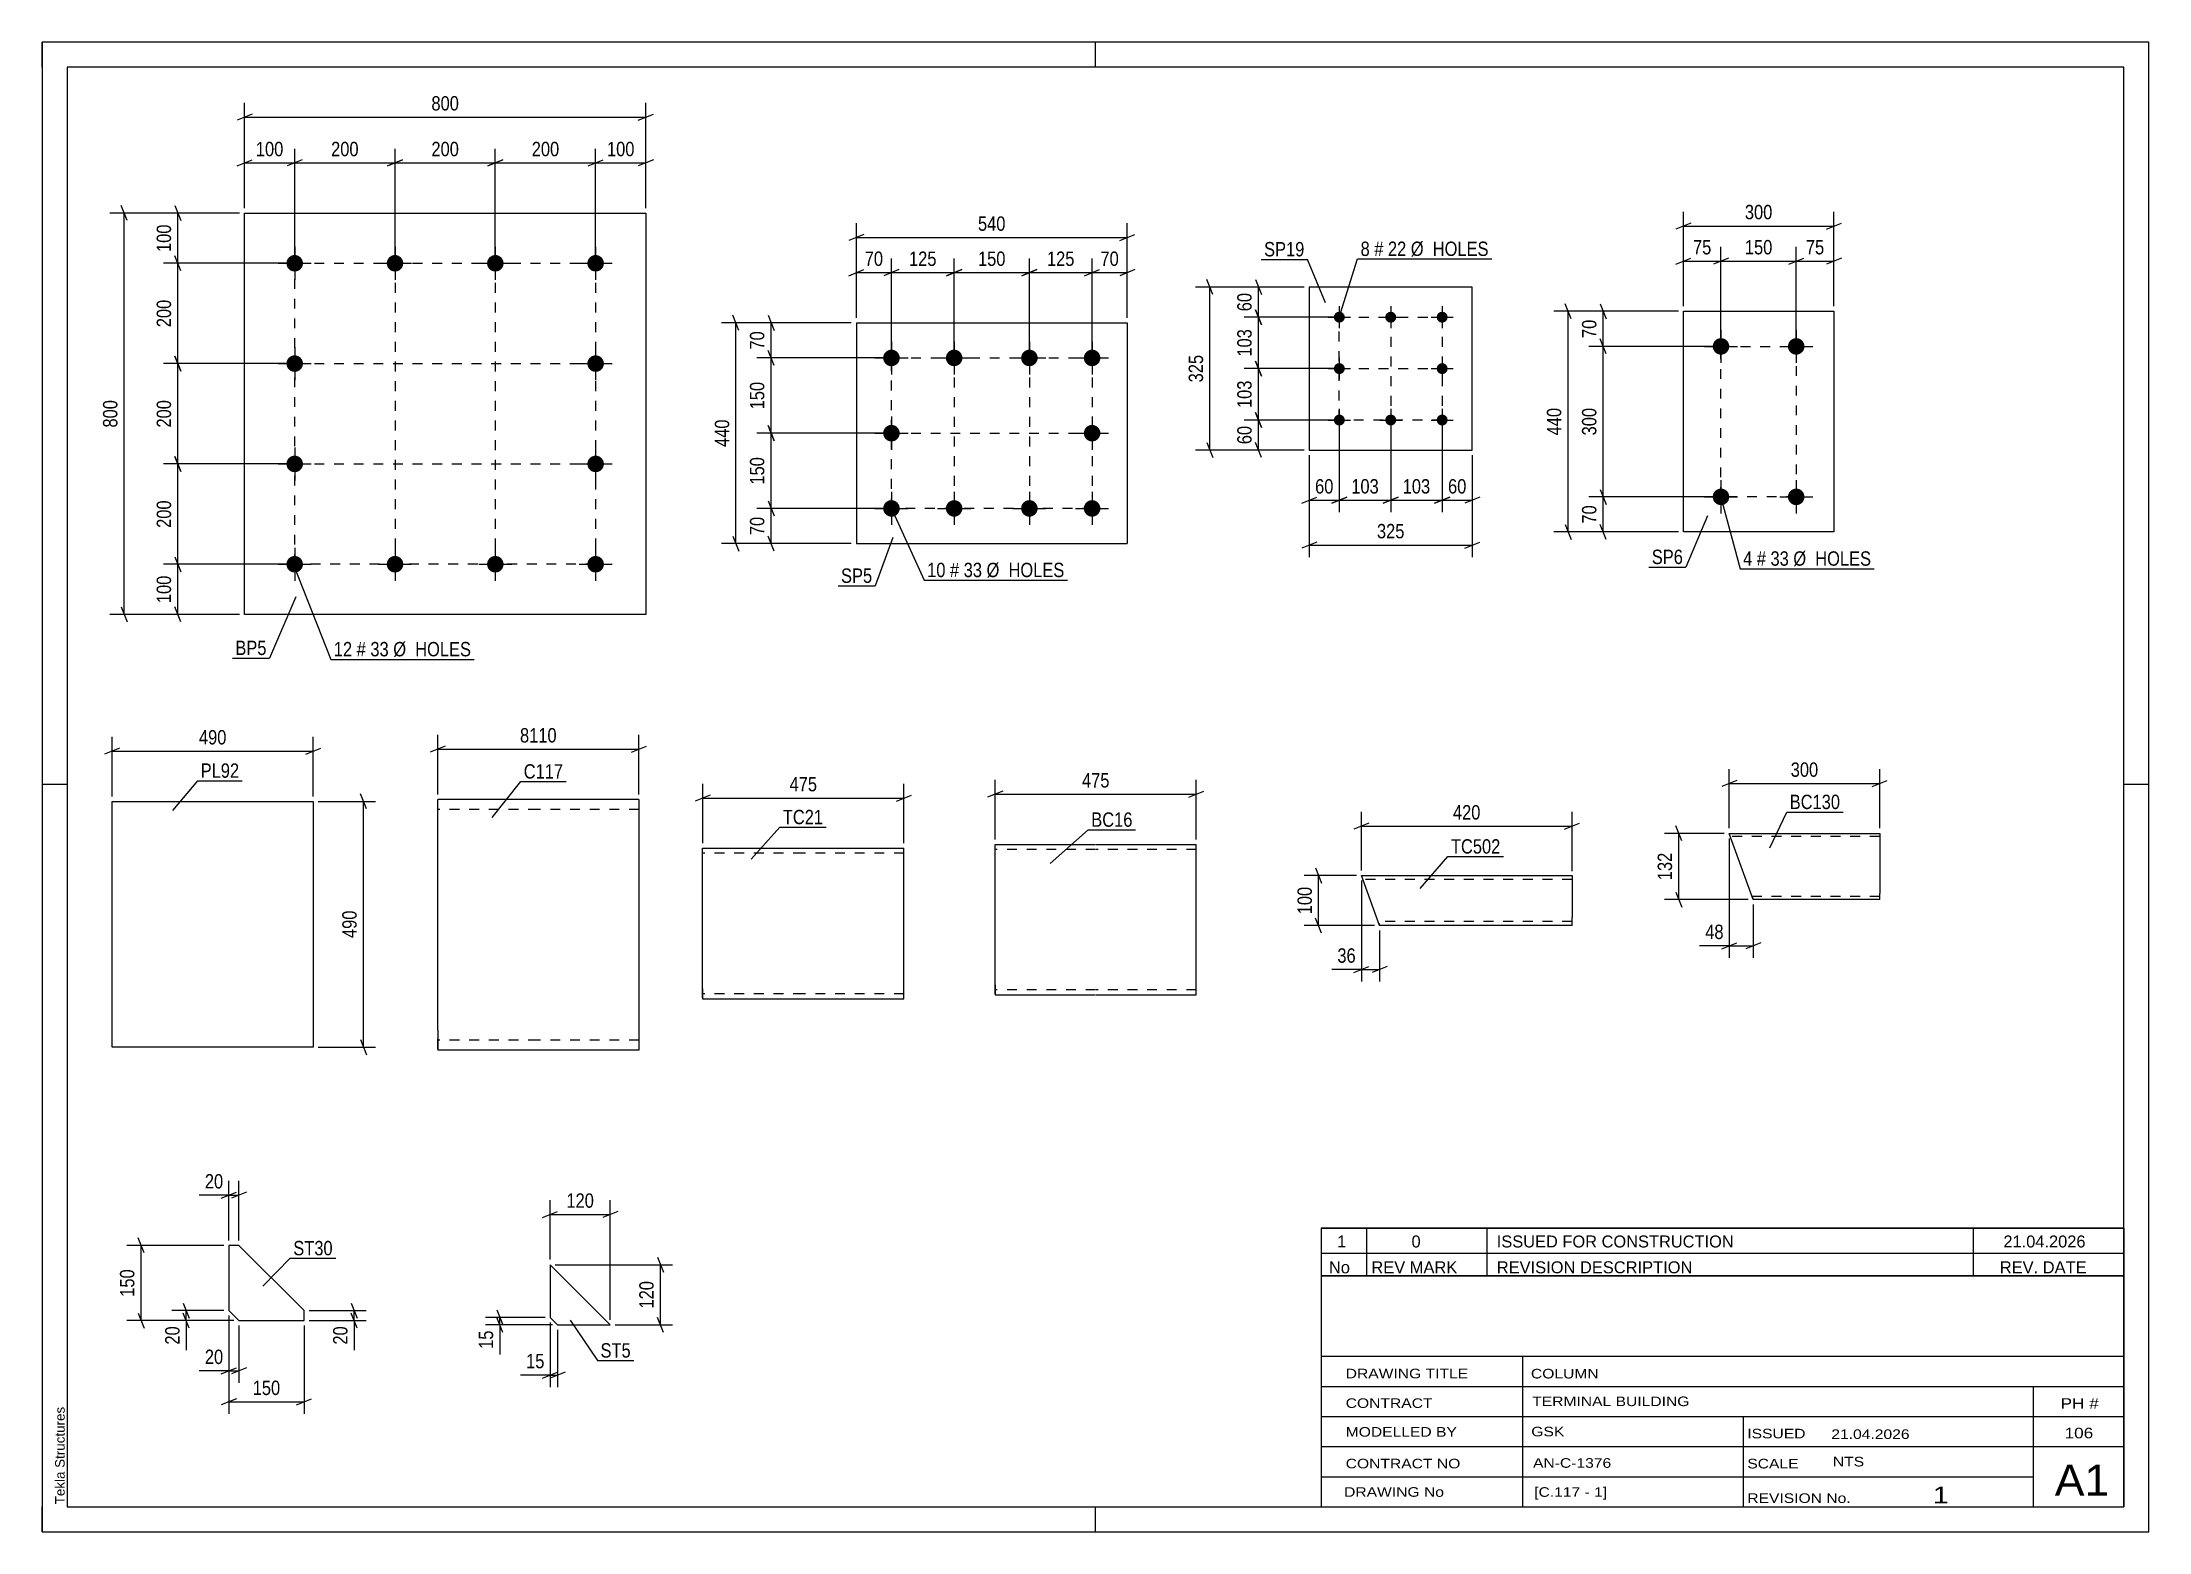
# Model space of a CAD drawing. Header units: millimetres. Extents: x 0 to 420, y 0 to 297.
import ezdxf

# ---------------------------------------------------------------- set-up
doc = ezdxf.new("R2010")
doc.units = ezdxf.units.MM
doc.linetypes.add('DXK_LINE_DOT2', pattern=[3.9198, 1.9599, -1.9599])
doc.styles.add('Arial', font='ARIAL.TTF', dxfattribs={"height": 0.2})
doc.styles.add('Arial Narrow', font='ARIALN.TTF', dxfattribs={"height": 0.2})

# ---------------------------------------------------------------- blocks, each defined once
blk = doc.blocks.new('Unknown-284869789-1134')
at = {"color": 5, "linetype": 'Continuous'}
for p, q in [((420, 297), (0, 297)), ((0, 297), (0, 0)), ((0, 292), (0, 297)), ((210, 292), (210, 297)), ((420, 0), (420, 297)), ((415, 292), (5, 292)), ((5, 292), (5, 5)), ((415, 5), (415, 292)), ((5, 149), (0, 149)), ((420, 149), (415, 149)), ((0, 0), (0, 5)), ((5, 5), (415, 5)), ((210, 0), (210, 5)), ((0, 0), (420, 0))]:
    blk.add_line(p, q, dxfattribs=at)
at = {"color": 174, "linetype": 'Continuous', "style": 'Arial'}
blk.add_text('Tekla Structures', height=1.9102, rotation=90, dxfattribs=at).set_placement((4.5, 5.5))
blk = doc.blocks.new('Part-284869789-5609 - 5608')
at = {"color": 2, "linetype": 'Continuous'}
for p, q in [((327.2, 199.34), (327.2, 243.34)), ((327.2, 243.34), (357.2, 243.34)), ((357.2, 243.34), (357.2, 199.34)), ((357.2, 199.34), (327.2, 199.34))]:
    blk.add_line(p, q, dxfattribs=at)
blk = doc.blocks.new('Bolt-284869789-5610 - 5608')
at = {"linetype": 'Continuous'}
for points in [[(334.7, 237.99, -1), (334.7, 234.69, -1)], [(349.7, 237.99, -1), (349.7, 234.69, -1)], [(334.7, 207.99, -1), (334.7, 204.69, -1)], [(349.7, 207.99, -1), (349.7, 204.69, -1)]]:
    blk.add_hatch(color=1, dxfattribs=at).paths.add_polyline_path(points)
at = {"color": 1, "linetype": 'Continuous'}
for p, q in [((334.7, 239.64), (334.7, 233.04)), ((349.7, 239.64), (349.7, 233.04)), ((331.4, 236.34), (338, 236.34)), ((346.4, 236.34), (353, 236.34)), ((331.4, 206.34), (338, 206.34)), ((334.7, 209.64), (334.7, 203.04)), ((346.4, 206.34), (353, 206.34)), ((349.7, 209.64), (349.7, 203.04))]:
    blk.add_line(p, q, dxfattribs=at)
blk = doc.blocks.new('Part-284869789-6752 - 6751')
at = {"color": 2, "linetype": 'Continuous'}
for p, q in [((266.64, 120.86), (263, 130.86)), ((263, 130.86), (305, 130.86)), ((305, 130.86), (305, 129.26)), ((305, 129.26), (305, 122.46)), ((305, 120.86), (305, 122.46)), ((305, 120.86), (266.64, 120.86))]:
    blk.add_line(p, q, dxfattribs=at)
at = {"color": 7, "linetype": 'DXK_LINE_DOT2'}
for p, q in [((305, 130.74), (305, 129.26)), ((305, 130.06), (263.3, 130.06)), ((305, 121.66), (266.35, 121.66)), ((266.47, 121.33), (266.64, 120.86)), ((305, 120.86), (305, 121.33))]:
    blk.add_line(p, q, dxfattribs=at)
blk = doc.blocks.new('Part-284869789-6776 - 6775')
at = {"color": 2, "linetype": 'Continuous'}
for p, q in [((341.14, 126.06), (336.34, 139.26)), ((336.34, 139.26), (366.34, 139.26)), ((366.34, 139.26), (366.34, 139.17)), ((366.34, 139.17), (366.34, 138.06)), ((366.34, 138.06), (366.34, 127.26)), ((366.34, 126.06), (341.14, 126.06)), ((366.34, 126.06), (366.34, 127.26))]:
    blk.add_line(p, q, dxfattribs=at)
at = {"color": 7, "linetype": 'DXK_LINE_DOT2'}
for p, q in [((366.34, 138.66), (336.56, 138.66)), ((366.34, 138.91), (366.34, 138.06)), ((366.34, 126.66), (340.93, 126.66)), ((341.02, 126.41), (341.14, 126.06)), ((366.34, 126.15), (366.34, 126.41)), ((366.34, 126.06), (366.34, 126.15))]:
    blk.add_line(p, q, dxfattribs=at)
blk = doc.blocks.new('Part-284869789-5572 - 5571')
at = {"color": 2, "linetype": 'Continuous'}
for p, q in [((40.35, 182.91), (40.35, 262.91)), ((40.35, 262.91), (120.35, 262.91)), ((120.35, 262.91), (120.35, 182.91)), ((120.35, 182.91), (40.35, 182.91))]:
    blk.add_line(p, q, dxfattribs=at)
blk = doc.blocks.new('Bolt-284869789-5573 - 5571')
at = {"linetype": 'Continuous'}
for points in [[(50.35, 254.56, -1), (50.35, 251.26, -1)], [(70.35, 254.56, -1), (70.35, 251.26, -1)], [(90.35, 254.56, -1), (90.35, 251.26, -1)], [(110.35, 254.56, -1), (110.35, 251.26, -1)], [(50.35, 234.56, -1), (50.35, 231.26, -1)], [(110.35, 234.56, -1), (110.35, 231.26, -1)], [(50.35, 214.56, -1), (50.35, 211.26, -1)], [(110.35, 214.56, -1), (110.35, 211.26, -1)], [(50.35, 194.56, -1), (50.35, 191.26, -1)], [(70.35, 194.56, -1), (70.35, 191.26, -1)], [(90.35, 194.56, -1), (90.35, 191.26, -1)], [(110.35, 194.56, -1), (110.35, 191.26, -1)]]:
    blk.add_hatch(color=1, dxfattribs=at).paths.add_polyline_path(points)
at = {"color": 1, "linetype": 'Continuous'}
for p, q in [((50.35, 256.21), (50.35, 249.61)), ((70.35, 256.21), (70.35, 249.61)), ((90.35, 256.21), (90.35, 249.61)), ((110.35, 256.21), (110.35, 249.61)), ((47.05, 252.91), (53.65, 252.91)), ((67.05, 252.91), (73.65, 252.91)), ((87.05, 252.91), (93.65, 252.91)), ((107.05, 252.91), (113.65, 252.91)), ((50.35, 236.21), (50.35, 229.61)), ((110.35, 236.21), (110.35, 229.61)), ((47.05, 232.91), (53.65, 232.91)), ((107.05, 232.91), (113.65, 232.91)), ((50.35, 216.21), (50.35, 209.61)), ((110.35, 216.21), (110.35, 209.61)), ((47.05, 212.91), (53.65, 212.91)), ((107.05, 212.91), (113.65, 212.91)), ((50.35, 196.21), (50.35, 189.61)), ((70.35, 196.21), (70.35, 189.61)), ((90.35, 196.21), (90.35, 189.61)), ((110.35, 196.21), (110.35, 189.61)), ((47.05, 192.91), (53.65, 192.91)), ((67.05, 192.91), (73.65, 192.91)), ((87.05, 192.91), (93.65, 192.91)), ((107.05, 192.91), (113.65, 192.91))]:
    blk.add_line(p, q, dxfattribs=at)
blk = doc.blocks.new('Part-284869789-5540 - 5539')
at = {"color": 2, "linetype": 'Continuous'}
for p, q in [((131.67, 108.29), (131.67, 136.29)), ((131.67, 136.29), (151.7, 136.29)), ((151.8, 136.29), (171.8, 136.29)), ((171.8, 106.29), (171.8, 136.29)), ((131.67, 108.29), (131.67, 106.29)), ((131.67, 106.29), (151.7, 106.29)), ((151.8, 106.29), (171.8, 106.29))]:
    blk.add_line(p, q, dxfattribs=at)
at = {"color": 7, "linetype": 'DXK_LINE_DOT2'}
for p, q in [((151.7, 135.29), (131.67, 135.29)), ((171.8, 135.29), (151.8, 135.29)), ((131.67, 106.44), (131.67, 108.29)), ((131.67, 107.29), (131.67, 107.37)), ((151.7, 107.29), (131.67, 107.29)), ((171.8, 107.29), (151.8, 107.29)), ((171.8, 107.29), (171.8, 107.37))]:
    blk.add_line(p, q, dxfattribs=at)
blk = doc.blocks.new('Part-284869789-5580 - 5579')
at = {"color": 2, "linetype": 'Continuous'}
for p, q in [((39.22, 57.11), (37.22, 57.11)), ((37.22, 57.11), (37.22, 44.11)), ((52.22, 44.11), (39.22, 57.11)), ((37.22, 44.11), (39.22, 42.11)), ((39.22, 42.11), (52.22, 42.11)), ((52.22, 42.11), (52.22, 44.11))]:
    blk.add_line(p, q, dxfattribs=at)
blk = doc.blocks.new('Part-284869789-5548 - 5547')
at = {"color": 2, "linetype": 'Continuous'}
for p, q in [((189.97, 109.05), (189.97, 137.05)), ((189.97, 137.05), (210, 137.05)), ((210.1, 137.05), (230.1, 137.05)), ((230.1, 107.05), (230.1, 137.05)), ((189.97, 109.05), (189.97, 107.05)), ((189.97, 107.05), (210, 107.05)), ((210.1, 107.05), (230.1, 107.05))]:
    blk.add_line(p, q, dxfattribs=at)
at = {"color": 7, "linetype": 'DXK_LINE_DOT2'}
for p, q in [((210, 136.05), (189.97, 136.05)), ((230.1, 136.05), (210.1, 136.05)), ((189.97, 107.2), (189.97, 109.05)), ((189.97, 108.05), (189.97, 108.13)), ((210, 108.05), (189.97, 108.05)), ((230.1, 108.05), (210.1, 108.05)), ((230.1, 108.05), (230.1, 108.13))]:
    blk.add_line(p, q, dxfattribs=at)
blk = doc.blocks.new('Part-284869789-5596 - 5595')
at = {"color": 2, "linetype": 'Continuous'}
for p, q in [((252.61, 248.16), (252.61, 215.66)), ((285.11, 248.16), (252.61, 248.16)), ((285.11, 215.66), (285.11, 248.16)), ((252.61, 215.66), (285.11, 215.66))]:
    blk.add_line(p, q, dxfattribs=at)
blk = doc.blocks.new('Bolt-284869789-5597 - 5595')
at = {"linetype": 'Continuous'}
for points in [[(258.61, 243.26, -1), (258.61, 241.06, -1)], [(268.86, 243.26, -1), (268.86, 241.06, -1)], [(279.11, 243.26, -1), (279.11, 241.06, -1)], [(258.61, 233.01, -1), (258.61, 230.81, -1)], [(279.11, 233.01, -1), (279.11, 230.81, -1)], [(258.61, 222.76, -1), (258.61, 220.56, -1)], [(268.86, 222.76, -1), (268.86, 220.56, -1)], [(279.11, 222.76, -1), (279.11, 220.56, -1)]]:
    blk.add_hatch(color=1, dxfattribs=at).paths.add_polyline_path(points)
at = {"color": 1, "linetype": 'Continuous'}
for p, q in [((258.61, 244.36), (258.61, 239.96)), ((268.86, 244.36), (268.86, 239.96)), ((279.11, 244.36), (279.11, 239.96)), ((256.41, 242.16), (260.81, 242.16)), ((266.66, 242.16), (271.06, 242.16)), ((276.91, 242.16), (281.31, 242.16)), ((256.41, 231.91), (260.81, 231.91)), ((258.61, 234.11), (258.61, 229.71)), ((276.91, 231.91), (281.31, 231.91)), ((279.11, 234.11), (279.11, 229.71)), ((258.61, 223.86), (258.61, 219.46)), ((268.86, 223.86), (268.86, 219.46)), ((279.11, 223.86), (279.11, 219.46)), ((256.41, 221.66), (260.81, 221.66)), ((266.66, 221.66), (271.06, 221.66)), ((276.91, 221.66), (281.31, 221.66))]:
    blk.add_line(p, q, dxfattribs=at)
blk = doc.blocks.new('Part-284869789-5617 - 5616')
at = {"color": 2, "linetype": 'Continuous'}
for p, q in [((162.32, 241.04), (162.32, 197.04)), ((162.32, 241.04), (216.32, 241.04)), ((216.32, 241.04), (216.32, 197.04)), ((162.32, 197.04), (216.32, 197.04))]:
    blk.add_line(p, q, dxfattribs=at)
blk = doc.blocks.new('Bolt-284869789-5618 - 5616')
at = {"linetype": 'Continuous'}
for points in [[(169.32, 235.69, -1), (169.32, 232.39, -1)], [(181.82, 235.69, -1), (181.82, 232.39, -1)], [(196.82, 235.69, -1), (196.82, 232.39, -1)], [(209.32, 235.69, -1), (209.32, 232.39, -1)], [(169.32, 220.69, -1), (169.32, 217.39, -1)], [(209.32, 220.69, -1), (209.32, 217.39, -1)], [(169.32, 205.69, -1), (169.32, 202.39, -1)], [(181.82, 205.69, -1), (181.82, 202.39, -1)], [(196.82, 205.69, -1), (196.82, 202.39, -1)], [(209.32, 205.69, -1), (209.32, 202.39, -1)]]:
    blk.add_hatch(color=1, dxfattribs=at).paths.add_polyline_path(points)
at = {"color": 1, "linetype": 'Continuous'}
for p, q in [((169.32, 237.34), (169.32, 230.74)), ((181.82, 237.34), (181.82, 230.74)), ((196.82, 237.34), (196.82, 230.74)), ((209.32, 237.34), (209.32, 230.74)), ((166.02, 234.04), (172.62, 234.04)), ((178.52, 234.04), (185.12, 234.04)), ((193.52, 234.04), (200.12, 234.04)), ((206.02, 234.04), (212.62, 234.04)), ((166.02, 219.04), (172.62, 219.04)), ((169.32, 222.34), (169.32, 215.74)), ((206.02, 219.04), (212.62, 219.04)), ((209.32, 222.34), (209.32, 215.74)), ((169.32, 207.34), (169.32, 200.74)), ((181.82, 207.34), (181.82, 200.74)), ((196.82, 207.34), (196.82, 200.74)), ((209.32, 207.34), (209.32, 200.74)), ((166.02, 204.04), (172.62, 204.04)), ((178.52, 204.04), (185.12, 204.04)), ((193.52, 204.04), (200.12, 204.04)), ((206.02, 204.04), (212.62, 204.04))]:
    blk.add_line(p, q, dxfattribs=at)
blk = doc.blocks.new('Part-284869789-5625 - 5624')
at = {"color": 2, "linetype": 'Continuous'}
for p, q in [((101.26, 53.27), (101.26, 42.77)), ((101.26, 53.27), (113.26, 41.27)), ((101.26, 42.77), (102.76, 41.27)), ((102.76, 41.27), (113.26, 41.27))]:
    blk.add_line(p, q, dxfattribs=at)
blk = doc.blocks.new('Part-284869789-5653 - 5652')
at = {"color": 2, "linetype": 'Continuous'}
for p, q in [((13.95, 96.63), (13.95, 145.63)), ((13.95, 145.63), (33.95, 145.63)), ((34.05, 145.63), (54.05, 145.63)), ((54.05, 145.63), (54.05, 96.63)), ((33.95, 96.63), (13.95, 96.63)), ((54.05, 96.63), (34.05, 96.63))]:
    blk.add_line(p, q, dxfattribs=at)
blk = doc.blocks.new('Part-284869789-5662 - 5661')
at = {"color": 2, "linetype": 'Continuous'}
for p, q in [((98.88, 146.02), (78.88, 146.02)), ((78.88, 100.02), (78.88, 146.02)), ((118.98, 146.02), (98.98, 146.02)), ((118.98, 146.02), (118.98, 96.02)), ((78.88, 100.02), (78.88, 96.02)), ((98.88, 96.02), (78.88, 96.02)), ((118.98, 96.02), (98.98, 96.02))]:
    blk.add_line(p, q, dxfattribs=at)
at = {"color": 7, "linetype": 'DXK_LINE_DOT2'}
for p, q in [((98.88, 144.02), (78.88, 144.02)), ((118.98, 144.02), (98.98, 144.02)), ((78.88, 96.33), (78.88, 100.02)), ((98.88, 98.02), (78.88, 98.02)), ((118.98, 98.02), (98.98, 98.02))]:
    blk.add_line(p, q, dxfattribs=at)
blk = doc.blocks.new('Rectangle-284869789-6709 - 5608')
at = {"color": 1, "linetype": 'DXK_LINE_DOT2'}
blk.add_lwpolyline([(334.7, 236.34), (349.7, 236.34), (349.7, 206.34), (334.7, 206.34), (334.7, 236.34)], close=True, dxfattribs=at)
blk = doc.blocks.new('Rectangle-284869789-6609 - 5571')
at = {"color": 1, "linetype": 'DXK_LINE_DOT2'}
blk.add_lwpolyline([(50.35, 252.91), (110.35, 252.91), (110.35, 192.91), (50.35, 192.91), (50.35, 252.91)], close=True, dxfattribs=at)
blk = doc.blocks.new('Rectangle-284869789-6678 - 5595')
at = {"color": 1, "linetype": 'DXK_LINE_DOT2'}
blk.add_lwpolyline([(258.61, 242.16), (279.11, 242.16), (279.11, 221.66), (258.61, 221.66), (258.61, 242.16)], close=True, dxfattribs=at)
blk = doc.blocks.new('Rectangle-284869789-6647 - 5616')
at = {"color": 1, "linetype": 'DXK_LINE_DOT2'}
blk.add_lwpolyline([(169.32, 234.04), (209.32, 234.04), (209.32, 204.04), (169.32, 204.04), (169.32, 234.04)], close=True, dxfattribs=at)
blk = doc.blocks.new('Line-284869789-6619 - 5571')
at = {"color": 1, "linetype": 'DXK_LINE_DOT2'}
blk.add_line((70.35, 252.91), (70.35, 192.91), dxfattribs=at)
blk = doc.blocks.new('Line-284869789-6688 - 5595')
at = {"color": 1, "linetype": 'DXK_LINE_DOT2'}
blk.add_line((268.86, 242.16), (268.86, 221.66), dxfattribs=at)
blk = doc.blocks.new('Line-284869789-6657 - 5616')
at = {"color": 1, "linetype": 'DXK_LINE_DOT2'}
blk.add_line((181.82, 234.04), (181.82, 204.04), dxfattribs=at)
blk = doc.blocks.new('Line-284869789-6626 - 5571')
at = {"color": 1, "linetype": 'DXK_LINE_DOT2'}
blk.add_line((90.35, 252.91), (90.35, 192.91), dxfattribs=at)
blk = doc.blocks.new('Line-284869789-6695 - 5595')
at = {"color": 1, "linetype": 'DXK_LINE_DOT2'}
blk.add_line((258.61, 231.91), (279.11, 231.91), dxfattribs=at)
blk = doc.blocks.new('Line-284869789-6664 - 5616')
at = {"color": 1, "linetype": 'DXK_LINE_DOT2'}
blk.add_line((196.82, 234.04), (196.82, 204.04), dxfattribs=at)
blk = doc.blocks.new('Line-284869789-6633 - 5571')
at = {"color": 1, "linetype": 'DXK_LINE_DOT2'}
blk.add_line((50.35, 232.91), (110.35, 232.91), dxfattribs=at)
blk = doc.blocks.new('Line-284869789-6671 - 5616')
at = {"color": 1, "linetype": 'DXK_LINE_DOT2'}
blk.add_line((169.32, 219.04), (209.32, 219.04), dxfattribs=at)
blk = doc.blocks.new('Line-284869789-6640 - 5571')
at = {"color": 1, "linetype": 'DXK_LINE_DOT2'}
blk.add_line((50.35, 212.91), (110.35, 212.91), dxfattribs=at)
blk = doc.blocks.new('StraightDimension-284869789-5808 - 5608')
at = {"color": 7, "linetype": 'Continuous'}
for p, q in [((310.6, 244.84), (311.8, 241.84)), ((326.2, 243.34), (308.35, 243.34)), ((311.2, 236.34), (311.2, 243.34)), ((333.7, 236.34), (308.35, 236.34)), ((311.8, 234.84), (310.6, 237.84))]:
    blk.add_line(p, q, dxfattribs=at)
at = {"color": 0}
blk.add_wipeout([(310.45, 242.27), (306.25, 242.27), (306.25, 237.41), (310.45, 237.41)], dxfattribs=at)
at = {"color": 3, "style": 'Arial Narrow'}
blk.add_text('70', height=2.863, rotation=90.0002, dxfattribs=at).set_placement((309.85, 238.01))
blk = doc.blocks.new('StraightDimension-284869789-5809 - 5608')
at = {"color": 7, "linetype": 'Continuous'}
for p, q in [((333.7, 236.34), (308.35, 236.34)), ((311.8, 234.84), (310.6, 237.84)), ((311.2, 206.34), (311.2, 236.34)), ((333.7, 206.34), (308.35, 206.34)), ((310.6, 207.84), (311.8, 204.84))]:
    blk.add_line(p, q, dxfattribs=at)
at = {"color": 0}
blk.add_wipeout([(310.45, 224.69), (306.25, 224.69), (306.25, 218), (310.45, 218)], dxfattribs=at)
at = {"color": 3, "style": 'Arial Narrow'}
blk.add_text('300', height=2.863, rotation=90.0002, dxfattribs=at).set_placement((309.85, 218.6))
blk = doc.blocks.new('StraightDimension-284869789-5810 - 5608')
at = {"color": 7, "linetype": 'Continuous'}
for p, q in [((333.7, 206.34), (308.35, 206.34)), ((310.6, 207.84), (311.8, 204.84)), ((311.2, 199.34), (311.2, 206.34)), ((326.2, 199.34), (308.35, 199.34)), ((311.8, 197.84), (310.6, 200.84))]:
    blk.add_line(p, q, dxfattribs=at)
at = {"color": 0}
blk.add_wipeout([(310.45, 205.27), (306.25, 205.27), (306.25, 200.41), (310.45, 200.41)], dxfattribs=at)
at = {"color": 3, "style": 'Arial Narrow'}
blk.add_text('70', height=2.863, rotation=90.0002, dxfattribs=at).set_placement((309.85, 201.01))
blk = doc.blocks.new('StraightDimension-284869789-5820 - 5608')
at = {"color": 7, "linetype": 'Continuous'}
for p, q in [((304.8, 241.84), (303.6, 244.84)), ((326.2, 243.34), (301.35, 243.34)), ((304.2, 199.34), (304.2, 243.34)), ((326.2, 199.34), (301.35, 199.34)), ((303.6, 200.84), (304.8, 197.84))]:
    blk.add_line(p, q, dxfattribs=at)
at = {"color": 0}
blk.add_wipeout([(303.45, 224.69), (299.25, 224.69), (299.25, 218), (303.45, 218)], dxfattribs=at)
at = {"color": 3, "style": 'Arial Narrow'}
blk.add_text('440', height=2.863, rotation=90.0002, dxfattribs=at).set_placement((302.85, 218.6))
blk = doc.blocks.new('StraightDimension-284869789-5824 - 5608')
at = {"color": 7, "linetype": 'Continuous'}
for p, q in [((348.2, 252.74), (351.2, 253.94)), ((349.7, 237.34), (349.7, 256.19)), ((349.7, 253.34), (357.2, 253.34)), ((358.7, 253.94), (355.7, 252.74)), ((357.2, 244.34), (357.2, 256.19))]:
    blk.add_line(p, q, dxfattribs=at)
at = {"color": 0}
blk.add_wipeout([(355.88, 254.09), (355.88, 258.29), (351.02, 258.29), (351.02, 254.09)], dxfattribs=at)
at = {"color": 3, "style": 'Arial Narrow'}
blk.add_text('75', height=2.863, dxfattribs=at).set_placement((351.62, 254.69))
blk = doc.blocks.new('StraightDimension-284869789-5825 - 5608')
at = {"color": 7, "linetype": 'Continuous'}
for p, q in [((336.2, 253.94), (333.2, 252.74)), ((334.7, 237.34), (334.7, 256.19)), ((334.7, 253.34), (349.7, 253.34)), ((348.2, 252.74), (351.2, 253.94)), ((349.7, 237.34), (349.7, 256.19))]:
    blk.add_line(p, q, dxfattribs=at)
at = {"color": 0}
blk.add_wipeout([(345.54, 254.09), (345.54, 258.29), (338.86, 258.29), (338.86, 254.09)], dxfattribs=at)
at = {"color": 3, "style": 'Arial Narrow'}
blk.add_text('150', height=2.863, dxfattribs=at).set_placement((339.46, 254.69))
blk = doc.blocks.new('StraightDimension-284869789-5826 - 5608')
at = {"color": 7, "linetype": 'Continuous'}
for p, q in [((325.7, 252.74), (328.7, 253.94)), ((327.2, 244.34), (327.2, 256.19)), ((327.2, 253.34), (334.7, 253.34)), ((336.2, 253.94), (333.2, 252.74)), ((334.7, 237.34), (334.7, 256.19))]:
    blk.add_line(p, q, dxfattribs=at)
at = {"color": 0}
blk.add_wipeout([(333.38, 254.09), (333.38, 258.29), (328.52, 258.29), (328.52, 254.09)], dxfattribs=at)
at = {"color": 3, "style": 'Arial Narrow'}
blk.add_text('75', height=2.863, dxfattribs=at).set_placement((329.12, 254.69))
blk = doc.blocks.new('StraightDimension-284869789-5836 - 5608')
at = {"color": 7, "linetype": 'Continuous'}
for p, q in [((328.7, 260.94), (325.7, 259.74)), ((327.2, 244.34), (327.2, 263.19)), ((355.7, 259.74), (358.7, 260.94)), ((357.2, 244.34), (357.2, 263.19)), ((327.2, 260.34), (357.2, 260.34))]:
    blk.add_line(p, q, dxfattribs=at)
at = {"color": 0}
blk.add_wipeout([(345.54, 261.09), (345.54, 265.29), (338.86, 265.29), (338.86, 261.09)], dxfattribs=at)
at = {"color": 3, "style": 'Arial Narrow'}
blk.add_text('300', height=2.863, dxfattribs=at).set_placement((339.46, 261.69))
blk = doc.blocks.new('StraightDimension-284869789-6782 - 6751')
at = {"color": 7, "linetype": 'Continuous'}
for p, q in [((263, 131.86), (263, 143.52)), ((305, 131.74), (305, 143.52)), ((264.5, 141.27), (261.5, 140.07)), ((263, 140.67), (305, 140.67)), ((303.5, 140.07), (306.5, 141.27))]:
    blk.add_line(p, q, dxfattribs=at)
at = {"color": 0}
blk.add_wipeout([(287.35, 141.42), (287.35, 145.62), (280.66, 145.62), (280.66, 141.42)], dxfattribs=at)
at = {"color": 3, "style": 'Arial Narrow'}
blk.add_text('420', height=2.863, dxfattribs=at).set_placement((281.26, 142.02))
blk = doc.blocks.new('StraightDimension-284869789-6796 - 6751')
at = {"color": 7, "linetype": 'Continuous'}
for p, q in [((263, 129.86), (263, 109.72)), ((266.64, 119.86), (266.64, 109.72)), ((261.5, 111.52), (264.5, 112.72)), ((263, 112.12), (266.64, 112.12)), ((268.14, 112.72), (265.14, 111.52))]:
    blk.add_line(p, q, dxfattribs=at)
at = {"color": 0}
blk.add_wipeout([(262.48, 112.87), (262.48, 117.07), (257.62, 117.07), (257.62, 112.87)], dxfattribs=at)
at = {"color": 7, "linetype": 'Continuous'}
blk.add_line((263, 112.12), (257.1, 112.12), dxfattribs=at)
blk.add_line((263, 112.12), (257.1, 112.12), dxfattribs=at)
at = {"color": 3, "style": 'Arial Narrow'}
blk.add_text('36', height=2.863, dxfattribs=at).set_placement((258.22, 113.47))
blk = doc.blocks.new('StraightDimension-284869789-6815 - 6751')
at = {"color": 7, "linetype": 'Continuous'}
for p, q in [((262, 130.86), (251.63, 130.86)), ((253.88, 132.36), (255.08, 129.36)), ((254.48, 120.86), (254.48, 130.86)), ((255.08, 119.36), (253.88, 122.36)), ((265.64, 120.86), (251.63, 120.86))]:
    blk.add_line(p, q, dxfattribs=at)
at = {"color": 0}
blk.add_wipeout([(253.73, 129.21), (249.53, 129.21), (249.53, 122.52), (253.73, 122.52)], dxfattribs=at)
at = {"color": 3, "style": 'Arial Narrow'}
blk.add_text('100', height=2.863, rotation=90.0002, dxfattribs=at).set_placement((253.13, 123.12))
blk = doc.blocks.new('StraightDimension-284869789-6840 - 6775')
at = {"color": 7, "linetype": 'Continuous'}
for p, q in [((336.34, 140.26), (336.34, 152.03)), ((366.34, 140.26), (366.34, 152.03)), ((337.84, 149.78), (334.84, 148.58)), ((336.34, 149.18), (366.34, 149.18)), ((364.84, 148.58), (367.84, 149.78))]:
    blk.add_line(p, q, dxfattribs=at)
at = {"color": 0}
blk.add_wipeout([(354.68, 149.93), (354.68, 154.13), (348, 154.13), (348, 149.93)], dxfattribs=at)
at = {"color": 3, "style": 'Arial Narrow'}
blk.add_text('300', height=2.863, dxfattribs=at).set_placement((348.6, 150.53))
blk = doc.blocks.new('StraightDimension-284869789-6851 - 6775')
at = {"color": 7, "linetype": 'Continuous'}
for p, q in [((335.34, 139.26), (323.44, 139.26)), ((326.89, 137.76), (325.69, 140.76)), ((326.29, 126.06), (326.29, 139.26)), ((340.14, 126.06), (323.44, 126.06)), ((325.69, 127.56), (326.89, 124.56))]:
    blk.add_line(p, q, dxfattribs=at)
at = {"color": 0}
blk.add_wipeout([(325.54, 136), (321.34, 136), (321.34, 129.32), (325.54, 129.32)], dxfattribs=at)
at = {"color": 3, "style": 'Arial Narrow'}
blk.add_text('132', height=2.863, rotation=90.0002, dxfattribs=at).set_placement((324.94, 129.92))
blk = doc.blocks.new('StraightDimension-284869789-6876 - 6775')
at = {"color": 7, "linetype": 'Continuous'}
for p, q in [((336.34, 138.26), (336.34, 114.44)), ((341.14, 125.06), (341.14, 114.44)), ((334.84, 116.24), (337.84, 117.44)), ((336.34, 116.84), (341.14, 116.84)), ((342.64, 117.44), (339.64, 116.24))]:
    blk.add_line(p, q, dxfattribs=at)
at = {"color": 0}
blk.add_wipeout([(335.81, 117.59), (335.81, 121.79), (330.96, 121.79), (330.96, 117.59)], dxfattribs=at)
at = {"color": 7, "linetype": 'Continuous'}
blk.add_line((336.34, 116.84), (330.43, 116.84), dxfattribs=at)
blk.add_line((336.34, 116.84), (330.43, 116.84), dxfattribs=at)
at = {"color": 3, "style": 'Arial Narrow'}
blk.add_text('48', height=2.863, dxfattribs=at).set_placement((331.56, 118.19))
blk = doc.blocks.new('StraightDimension-284869789-5722 - 5571')
at = {"color": 7, "linetype": 'Continuous'}
for p, q in [((71.85, 273.51), (68.85, 272.31)), ((70.35, 253.91), (70.35, 275.76)), ((88.85, 272.31), (91.85, 273.51)), ((90.35, 253.91), (90.35, 275.76)), ((70.35, 272.91), (90.35, 272.91))]:
    blk.add_line(p, q, dxfattribs=at)
at = {"color": 0}
blk.add_wipeout([(83.69, 273.66), (83.69, 277.86), (77.01, 277.86), (77.01, 273.66)], dxfattribs=at)
at = {"color": 3, "style": 'Arial Narrow'}
blk.add_text('200', height=2.863, dxfattribs=at).set_placement((77.61, 274.26))
blk = doc.blocks.new('StraightDimension-284869789-5700 - 5571')
at = {"color": 7, "linetype": 'Continuous'}
for p, q in [((26.45, 194.41), (27.65, 191.41)), ((49.35, 192.91), (24.2, 192.91)), ((27.05, 182.91), (27.05, 192.91)), ((39.35, 182.91), (24.2, 182.91)), ((27.65, 181.41), (26.45, 184.41))]:
    blk.add_line(p, q, dxfattribs=at)
at = {"color": 0}
blk.add_wipeout([(26.3, 191.25), (22.1, 191.25), (22.1, 184.56), (26.3, 184.56)], dxfattribs=at)
at = {"color": 3, "style": 'Arial Narrow'}
blk.add_text('100', height=2.863, rotation=90.0002, dxfattribs=at).set_placement((25.7, 185.16))
blk = doc.blocks.new('StraightDimension-284869789-5696 - 5571')
at = {"color": 7, "linetype": 'Continuous'}
for p, q in [((39.35, 262.91), (24.2, 262.91)), ((26.45, 264.41), (27.65, 261.41)), ((27.05, 252.91), (27.05, 262.91)), ((49.35, 252.91), (24.2, 252.91)), ((27.65, 251.41), (26.45, 254.41))]:
    blk.add_line(p, q, dxfattribs=at)
at = {"color": 0}
blk.add_wipeout([(26.3, 261.25), (22.1, 261.25), (22.1, 254.56), (26.3, 254.56)], dxfattribs=at)
at = {"color": 3, "style": 'Arial Narrow'}
blk.add_text('100', height=2.863, rotation=90.0002, dxfattribs=at).set_placement((25.7, 255.16))
blk = doc.blocks.new('StraightDimension-284869789-5697 - 5571')
at = {"color": 7, "linetype": 'Continuous'}
for p, q in [((49.35, 252.91), (24.2, 252.91)), ((27.65, 251.41), (26.45, 254.41)), ((27.05, 232.91), (27.05, 252.91)), ((49.35, 232.91), (24.2, 232.91)), ((26.45, 234.41), (27.65, 231.41))]:
    blk.add_line(p, q, dxfattribs=at)
at = {"color": 0}
blk.add_wipeout([(26.3, 246.25), (22.1, 246.25), (22.1, 239.56), (26.3, 239.56)], dxfattribs=at)
at = {"color": 3, "style": 'Arial Narrow'}
blk.add_text('200', height=2.863, rotation=90.0002, dxfattribs=at).set_placement((25.7, 240.16))
blk = doc.blocks.new('StraightDimension-284869789-5698 - 5571')
at = {"color": 7, "linetype": 'Continuous'}
for p, q in [((49.35, 232.91), (24.2, 232.91)), ((27.65, 231.41), (26.45, 234.41)), ((27.05, 212.91), (27.05, 232.91)), ((26.45, 214.41), (27.65, 211.41)), ((49.35, 212.91), (24.2, 212.91))]:
    blk.add_line(p, q, dxfattribs=at)
at = {"color": 0}
blk.add_wipeout([(26.3, 226.25), (22.1, 226.25), (22.1, 219.56), (26.3, 219.56)], dxfattribs=at)
at = {"color": 3, "style": 'Arial Narrow'}
blk.add_text('200', height=2.863, rotation=90.0002, dxfattribs=at).set_placement((25.7, 220.16))
blk = doc.blocks.new('StraightDimension-284869789-5699 - 5571')
at = {"color": 7, "linetype": 'Continuous'}
for p, q in [((27.65, 211.41), (26.45, 214.41)), ((49.35, 212.91), (24.2, 212.91)), ((27.05, 192.91), (27.05, 212.91)), ((26.45, 194.41), (27.65, 191.41)), ((49.35, 192.91), (24.2, 192.91))]:
    blk.add_line(p, q, dxfattribs=at)
at = {"color": 0}
blk.add_wipeout([(26.3, 206.25), (22.1, 206.25), (22.1, 199.56), (26.3, 199.56)], dxfattribs=at)
at = {"color": 3, "style": 'Arial Narrow'}
blk.add_text('200', height=2.863, rotation=90.0002, dxfattribs=at).set_placement((25.7, 200.16))
blk = doc.blocks.new('StraightDimension-284869789-5716 - 5571')
at = {"color": 7, "linetype": 'Continuous'}
for p, q in [((39.35, 262.91), (13.5, 262.91)), ((16.95, 261.41), (15.75, 264.41)), ((16.35, 182.91), (16.35, 262.91)), ((39.35, 182.91), (13.5, 182.91)), ((15.75, 184.41), (16.95, 181.41))]:
    blk.add_line(p, q, dxfattribs=at)
at = {"color": 0}
blk.add_wipeout([(15.6, 226.25), (11.4, 226.25), (11.4, 219.56), (15.6, 219.56)], dxfattribs=at)
at = {"color": 3, "style": 'Arial Narrow'}
blk.add_text('800', height=2.863, rotation=90.0002, dxfattribs=at).set_placement((15, 220.16))
blk = doc.blocks.new('StraightDimension-284869789-5720 - 5571')
at = {"color": 7, "linetype": 'Continuous'}
for p, q in [((108.85, 272.31), (111.85, 273.51)), ((110.35, 253.91), (110.35, 275.76)), ((121.85, 273.51), (118.85, 272.31)), ((120.35, 263.91), (120.35, 275.76)), ((110.35, 272.91), (120.35, 272.91))]:
    blk.add_line(p, q, dxfattribs=at)
at = {"color": 0}
blk.add_wipeout([(118.69, 273.66), (118.69, 277.86), (112.01, 277.86), (112.01, 273.66)], dxfattribs=at)
at = {"color": 3, "style": 'Arial Narrow'}
blk.add_text('100', height=2.863, dxfattribs=at).set_placement((112.61, 274.26))
blk = doc.blocks.new('StraightDimension-284869789-5721 - 5571')
at = {"color": 7, "linetype": 'Continuous'}
for p, q in [((91.85, 273.51), (88.85, 272.31)), ((90.35, 253.91), (90.35, 275.76)), ((108.85, 272.31), (111.85, 273.51)), ((110.35, 253.91), (110.35, 275.76)), ((90.35, 272.91), (110.35, 272.91))]:
    blk.add_line(p, q, dxfattribs=at)
at = {"color": 0}
blk.add_wipeout([(103.69, 273.66), (103.69, 277.86), (97.01, 277.86), (97.01, 273.66)], dxfattribs=at)
at = {"color": 3, "style": 'Arial Narrow'}
blk.add_text('200', height=2.863, dxfattribs=at).set_placement((97.61, 274.26))
blk = doc.blocks.new('StraightDimension-284869789-5723 - 5571')
at = {"color": 7, "linetype": 'Continuous'}
for p, q in [((51.85, 273.51), (48.85, 272.31)), ((50.35, 253.91), (50.35, 275.76)), ((68.85, 272.31), (71.85, 273.51)), ((70.35, 253.91), (70.35, 275.76)), ((50.35, 272.91), (70.35, 272.91))]:
    blk.add_line(p, q, dxfattribs=at)
at = {"color": 0}
blk.add_wipeout([(63.69, 273.66), (63.69, 277.86), (57.01, 277.86), (57.01, 273.66)], dxfattribs=at)
at = {"color": 3, "style": 'Arial Narrow'}
blk.add_text('200', height=2.863, dxfattribs=at).set_placement((57.61, 274.26))
blk = doc.blocks.new('StraightDimension-284869789-5724 - 5571')
at = {"color": 7, "linetype": 'Continuous'}
for p, q in [((38.85, 272.31), (41.85, 273.51)), ((40.35, 263.91), (40.35, 275.76)), ((51.85, 273.51), (48.85, 272.31)), ((50.35, 253.91), (50.35, 275.76)), ((40.35, 272.91), (50.35, 272.91))]:
    blk.add_line(p, q, dxfattribs=at)
at = {"color": 0}
blk.add_wipeout([(48.69, 273.66), (48.69, 277.86), (42.01, 277.86), (42.01, 273.66)], dxfattribs=at)
at = {"color": 3, "style": 'Arial Narrow'}
blk.add_text('100', height=2.863, dxfattribs=at).set_placement((42.61, 274.26))
blk = doc.blocks.new('StraightDimension-284869789-5740 - 5571')
at = {"color": 7, "linetype": 'Continuous'}
for p, q in [((41.85, 282.62), (38.85, 281.42)), ((40.35, 263.91), (40.35, 284.87)), ((40.35, 282.02), (120.35, 282.02)), ((118.85, 281.42), (121.85, 282.62)), ((120.35, 263.91), (120.35, 284.87))]:
    blk.add_line(p, q, dxfattribs=at)
at = {"color": 0}
blk.add_wipeout([(83.69, 282.77), (83.69, 286.97), (77.01, 286.97), (77.01, 282.77)], dxfattribs=at)
at = {"color": 3, "style": 'Arial Narrow'}
blk.add_text('800', height=2.863, dxfattribs=at).set_placement((77.61, 283.37))
blk = doc.blocks.new('StraightDimension-284869789-5672 - 5539')
at = {"color": 7, "linetype": 'Continuous'}
for p, q in [((131.7, 137.29), (131.7, 149.14)), ((171.8, 137.29), (171.8, 149.14)), ((133.2, 146.89), (130.2, 145.69)), ((131.7, 146.29), (171.8, 146.29)), ((170.3, 145.69), (173.3, 146.89))]:
    blk.add_line(p, q, dxfattribs=at)
at = {"color": 0}
blk.add_wipeout([(155.09, 147.04), (155.09, 151.24), (148.41, 151.24), (148.41, 147.04)], dxfattribs=at)
at = {"color": 3, "style": 'Arial Narrow'}
blk.add_text('475', height=2.863, dxfattribs=at).set_placement((149.01, 147.64))
blk = doc.blocks.new('StraightDimension-284869789-5760 - 5579')
at = {"color": 7, "linetype": 'Continuous'}
for p, q in [((37.22, 43.11), (37.22, 23.53)), ((52.22, 41.11), (52.22, 23.53)), ((38.72, 26.53), (35.72, 25.33)), ((37.22, 25.93), (52.22, 25.93)), ((50.72, 25.33), (53.72, 26.53))]:
    blk.add_line(p, q, dxfattribs=at)
at = {"color": 0}
blk.add_wipeout([(48.06, 26.68), (48.06, 30.88), (41.38, 30.88), (41.38, 26.68)], dxfattribs=at)
at = {"color": 3, "style": 'Arial Narrow'}
blk.add_text('150', height=2.863, dxfattribs=at).set_placement((41.98, 27.28))
blk = doc.blocks.new('StraightDimension-284869789-5752 - 5579')
at = {"color": 7, "linetype": 'Continuous'}
for p, q in [((53.22, 44.11), (64.62, 44.11)), ((53.22, 42.11), (64.62, 42.11)), ((61.62, 45.61), (62.82, 42.61)), ((62.82, 40.61), (61.62, 43.61)), ((62.22, 42.11), (62.22, 44.11))]:
    blk.add_line(p, q, dxfattribs=at)
at = {"color": 0}
blk.add_wipeout([(61.47, 41.59), (57.27, 41.59), (57.27, 36.73), (61.47, 36.73)], dxfattribs=at)
at = {"color": 7, "linetype": 'Continuous'}
blk.add_line((62.22, 42.11), (62.22, 36.21), dxfattribs=at)
blk.add_line((62.22, 42.11), (62.22, 36.21), dxfattribs=at)
at = {"color": 3, "style": 'Arial Narrow'}
blk.add_text('20', height=2.863, rotation=90.0002, dxfattribs=at).set_placement((60.87, 37.33))
blk = doc.blocks.new('StraightDimension-284869789-5744 - 5579')
at = {"color": 7, "linetype": 'Continuous'}
for p, q in [((35.72, 66.51), (38.72, 67.71)), ((37.22, 58.11), (37.22, 69.96)), ((40.72, 67.71), (37.72, 66.51)), ((39.22, 58.11), (39.22, 69.96)), ((37.22, 67.11), (39.22, 67.11))]:
    blk.add_line(p, q, dxfattribs=at)
at = {"color": 0}
blk.add_wipeout([(36.7, 67.86), (36.7, 72.06), (31.84, 72.06), (31.84, 67.86)], dxfattribs=at)
at = {"color": 7, "linetype": 'Continuous'}
blk.add_line((37.22, 67.11), (31.32, 67.11), dxfattribs=at)
blk.add_line((37.22, 67.11), (31.32, 67.11), dxfattribs=at)
at = {"color": 3, "style": 'Arial Narrow'}
blk.add_text('20', height=2.863, dxfattribs=at).set_placement((32.44, 68.46))
blk = doc.blocks.new('StraightDimension-284869789-5764 - 5579')
at = {"color": 7, "linetype": 'Continuous'}
for p, q in [((36.22, 57.11), (16.88, 57.11)), ((20.33, 55.61), (19.13, 58.61)), ((19.73, 42.11), (19.73, 57.11)), ((38.22, 42.11), (16.88, 42.11)), ((19.13, 43.61), (20.33, 40.61))]:
    blk.add_line(p, q, dxfattribs=at)
at = {"color": 0}
blk.add_wipeout([(18.98, 52.96), (14.78, 52.96), (14.78, 46.27), (18.98, 46.27)], dxfattribs=at)
at = {"color": 3, "style": 'Arial Narrow'}
blk.add_text('150', height=2.863, rotation=90.0002, dxfattribs=at).set_placement((18.38, 46.87))
blk = doc.blocks.new('StraightDimension-284869789-5756 - 5579')
at = {"color": 7, "linetype": 'Continuous'}
for p, q in [((36.22, 44.11), (25.89, 44.11)), ((38.22, 42.11), (25.89, 42.11)), ((28.14, 45.61), (29.34, 42.61)), ((29.34, 40.61), (28.14, 43.61)), ((28.74, 42.11), (28.74, 44.11))]:
    blk.add_line(p, q, dxfattribs=at)
at = {"color": 0}
blk.add_wipeout([(27.99, 41.59), (23.79, 41.59), (23.79, 36.73), (27.99, 36.73)], dxfattribs=at)
at = {"color": 7, "linetype": 'Continuous'}
blk.add_line((28.74, 42.11), (28.74, 36.21), dxfattribs=at)
blk.add_line((28.74, 42.11), (28.74, 36.21), dxfattribs=at)
at = {"color": 3, "style": 'Arial Narrow'}
blk.add_text('20', height=2.863, rotation=90.0002, dxfattribs=at).set_placement((27.39, 37.33))
blk = doc.blocks.new('StraightDimension-284869789-5748 - 5579')
at = {"color": 7, "linetype": 'Continuous'}
for p, q in [((37.22, 43.11), (37.22, 29.71)), ((39.22, 41.11), (39.22, 29.71)), ((35.72, 31.51), (38.72, 32.71)), ((37.22, 32.11), (39.22, 32.11)), ((40.72, 32.71), (37.72, 31.51))]:
    blk.add_line(p, q, dxfattribs=at)
at = {"color": 0}
blk.add_wipeout([(36.7, 32.86), (36.7, 37.06), (31.84, 37.06), (31.84, 32.86)], dxfattribs=at)
at = {"color": 7, "linetype": 'Continuous'}
blk.add_line((37.22, 32.11), (31.32, 32.11), dxfattribs=at)
blk.add_line((37.22, 32.11), (31.32, 32.11), dxfattribs=at)
at = {"color": 3, "style": 'Arial Narrow'}
blk.add_text('20', height=2.863, dxfattribs=at).set_placement((32.44, 33.46))
blk = doc.blocks.new('StraightDimension-284869789-5676 - 5547')
at = {"color": 7, "linetype": 'Continuous'}
for p, q in [((191.5, 147.65), (188.5, 146.45)), ((190, 138.05), (190, 149.9)), ((190, 147.05), (230.1, 147.05)), ((228.6, 146.45), (231.6, 147.65)), ((230.1, 138.05), (230.1, 149.9))]:
    blk.add_line(p, q, dxfattribs=at)
at = {"color": 0}
blk.add_wipeout([(213.4, 147.8), (213.4, 152), (206.71, 152), (206.71, 147.8)], dxfattribs=at)
at = {"color": 3, "style": 'Arial Narrow'}
blk.add_text('475', height=2.863, dxfattribs=at).set_placement((207.31, 148.4))
blk = doc.blocks.new('StraightDimension-284869789-5768 - 5595')
at = {"color": 7, "linetype": 'Continuous'}
for p, q in [((251.61, 248.16), (239.62, 248.16)), ((241.87, 249.66), (243.07, 246.66)), ((242.47, 242.16), (242.47, 248.16)), ((243.07, 240.66), (241.87, 243.66)), ((257.61, 242.16), (239.62, 242.16))]:
    blk.add_line(p, q, dxfattribs=at)
at = {"color": 0}
blk.add_wipeout([(241.72, 247.59), (237.52, 247.59), (237.52, 242.74), (241.72, 242.74)], dxfattribs=at)
at = {"color": 3, "style": 'Arial Narrow'}
blk.add_text('60', height=2.863, rotation=90.0002, dxfattribs=at).set_placement((241.12, 243.34))
blk = doc.blocks.new('StraightDimension-284869789-5784 - 5595')
at = {"color": 7, "linetype": 'Continuous'}
for p, q in [((251.61, 248.16), (229.94, 248.16)), ((233.39, 246.66), (232.19, 249.66)), ((232.79, 215.66), (232.79, 248.16)), ((251.61, 215.66), (229.94, 215.66)), ((232.19, 217.16), (233.39, 214.16))]:
    blk.add_line(p, q, dxfattribs=at)
at = {"color": 0}
blk.add_wipeout([(232.04, 235.26), (227.84, 235.26), (227.84, 228.57), (232.04, 228.57)], dxfattribs=at)
at = {"color": 3, "style": 'Arial Narrow'}
blk.add_text('325', height=2.863, rotation=90.0002, dxfattribs=at).set_placement((231.44, 229.17))
blk = doc.blocks.new('StraightDimension-284869789-5771 - 5595')
at = {"color": 7, "linetype": 'Continuous'}
for p, q in [((241.87, 223.16), (243.07, 220.16)), ((257.61, 221.66), (239.62, 221.66)), ((242.47, 215.66), (242.47, 221.66)), ((251.61, 215.66), (239.62, 215.66)), ((243.07, 214.16), (241.87, 217.16))]:
    blk.add_line(p, q, dxfattribs=at)
at = {"color": 0}
blk.add_wipeout([(241.72, 221.09), (237.52, 221.09), (237.52, 216.24), (241.72, 216.24)], dxfattribs=at)
at = {"color": 3, "style": 'Arial Narrow'}
blk.add_text('60', height=2.863, rotation=90.0002, dxfattribs=at).set_placement((241.12, 216.84))
blk = doc.blocks.new('StraightDimension-284869789-5769 - 5595')
at = {"color": 7, "linetype": 'Continuous'}
for p, q in [((241.87, 243.66), (243.07, 240.66)), ((257.61, 242.16), (239.62, 242.16)), ((242.47, 231.91), (242.47, 242.16)), ((257.61, 231.91), (239.62, 231.91)), ((243.07, 230.41), (241.87, 233.41))]:
    blk.add_line(p, q, dxfattribs=at)
at = {"color": 0}
blk.add_wipeout([(241.72, 240.38), (237.52, 240.38), (237.52, 233.7), (241.72, 233.7)], dxfattribs=at)
at = {"color": 3, "style": 'Arial Narrow'}
blk.add_text('103', height=2.863, rotation=90.0002, dxfattribs=at).set_placement((241.12, 234.3))
blk = doc.blocks.new('StraightDimension-284869789-5770 - 5595')
at = {"color": 7, "linetype": 'Continuous'}
for p, q in [((257.61, 231.91), (239.62, 231.91)), ((241.87, 233.41), (243.07, 230.41)), ((242.47, 221.66), (242.47, 231.91)), ((243.07, 220.16), (241.87, 223.16)), ((257.61, 221.66), (239.62, 221.66))]:
    blk.add_line(p, q, dxfattribs=at)
at = {"color": 0}
blk.add_wipeout([(241.72, 230.13), (237.52, 230.13), (237.52, 223.45), (241.72, 223.45)], dxfattribs=at)
at = {"color": 3, "style": 'Arial Narrow'}
blk.add_text('103', height=2.863, rotation=90.0002, dxfattribs=at).set_placement((241.12, 224.05))
blk = doc.blocks.new('StraightDimension-284869789-5788 - 5595')
at = {"color": 7, "linetype": 'Continuous'}
for p, q in [((279.11, 220.66), (279.11, 203.26)), ((285.11, 214.66), (285.11, 203.26)), ((277.61, 205.06), (280.61, 206.26)), ((286.61, 206.26), (283.61, 205.06)), ((279.11, 205.66), (285.11, 205.66))]:
    blk.add_line(p, q, dxfattribs=at)
at = {"color": 0}
blk.add_wipeout([(284.53, 206.41), (284.53, 210.61), (279.68, 210.61), (279.68, 206.41)], dxfattribs=at)
at = {"color": 3, "style": 'Arial Narrow'}
blk.add_text('60', height=2.863, dxfattribs=at).set_placement((280.28, 207.01))
blk = doc.blocks.new('StraightDimension-284869789-5789 - 5595')
at = {"color": 7, "linetype": 'Continuous'}
for p, q in [((268.86, 220.66), (268.86, 203.26)), ((279.11, 220.66), (279.11, 203.26)), ((267.36, 205.06), (270.36, 206.26)), ((280.61, 206.26), (277.61, 205.06)), ((268.86, 205.66), (279.11, 205.66))]:
    blk.add_line(p, q, dxfattribs=at)
at = {"color": 0}
blk.add_wipeout([(277.32, 206.41), (277.32, 210.61), (270.64, 210.61), (270.64, 206.41)], dxfattribs=at)
at = {"color": 3, "style": 'Arial Narrow'}
blk.add_text('103', height=2.863, dxfattribs=at).set_placement((271.24, 207.01))
blk = doc.blocks.new('StraightDimension-284869789-5790 - 5595')
at = {"color": 7, "linetype": 'Continuous'}
for p, q in [((258.61, 220.66), (258.61, 203.26)), ((268.86, 220.66), (268.86, 203.26)), ((257.11, 205.06), (260.11, 206.26)), ((270.36, 206.26), (267.36, 205.06)), ((258.61, 205.66), (268.86, 205.66))]:
    blk.add_line(p, q, dxfattribs=at)
at = {"color": 0}
blk.add_wipeout([(267.07, 206.41), (267.07, 210.61), (260.39, 210.61), (260.39, 206.41)], dxfattribs=at)
at = {"color": 3, "style": 'Arial Narrow'}
blk.add_text('103', height=2.863, dxfattribs=at).set_placement((260.99, 207.01))
blk = doc.blocks.new('StraightDimension-284869789-5791 - 5595')
at = {"color": 7, "linetype": 'Continuous'}
for p, q in [((258.61, 220.66), (258.61, 203.26)), ((252.61, 214.66), (252.61, 203.26)), ((251.11, 205.06), (254.11, 206.26)), ((260.11, 206.26), (257.11, 205.06)), ((252.61, 205.66), (258.61, 205.66))]:
    blk.add_line(p, q, dxfattribs=at)
at = {"color": 0}
blk.add_wipeout([(258.03, 206.41), (258.03, 210.61), (253.18, 210.61), (253.18, 206.41)], dxfattribs=at)
at = {"color": 3, "style": 'Arial Narrow'}
blk.add_text('60', height=2.863, dxfattribs=at).set_placement((253.78, 207.01))
blk = doc.blocks.new('StraightDimension-284869789-5804 - 5595')
at = {"color": 7, "linetype": 'Continuous'}
for p, q in [((252.61, 214.66), (252.61, 194.33)), ((285.11, 214.66), (285.11, 194.33)), ((254.11, 197.33), (251.11, 196.13)), ((252.61, 196.73), (285.11, 196.73)), ((283.61, 196.13), (286.61, 197.33))]:
    blk.add_line(p, q, dxfattribs=at)
at = {"color": 0}
blk.add_wipeout([(272.2, 197.48), (272.2, 201.68), (265.51, 201.68), (265.51, 197.48)], dxfattribs=at)
at = {"color": 3, "style": 'Arial Narrow'}
blk.add_text('325', height=2.863, dxfattribs=at).set_placement((266.11, 198.08))
blk = doc.blocks.new('StraightDimension-284869789-5856 - 5616')
at = {"color": 7, "linetype": 'Continuous'}
for p, q in [((161.32, 241.04), (135.47, 241.04)), ((138.92, 239.54), (137.72, 242.54)), ((138.32, 197.04), (138.32, 241.04)), ((137.72, 198.54), (138.92, 195.54)), ((161.32, 197.04), (135.47, 197.04))]:
    blk.add_line(p, q, dxfattribs=at)
at = {"color": 0}
blk.add_wipeout([(137.57, 222.38), (133.37, 222.38), (133.37, 215.69), (137.57, 215.69)], dxfattribs=at)
at = {"color": 3, "style": 'Arial Narrow'}
blk.add_text('440', height=2.863, rotation=90.0002, dxfattribs=at).set_placement((136.97, 216.29))
blk = doc.blocks.new('StraightDimension-284869789-5862 - 5616')
at = {"color": 7, "linetype": 'Continuous'}
for p, q in [((181.82, 235.04), (181.82, 253.89)), ((196.82, 235.04), (196.82, 253.89)), ((183.32, 251.64), (180.32, 250.44)), ((181.82, 251.04), (196.82, 251.04)), ((195.32, 250.44), (198.32, 251.64))]:
    blk.add_line(p, q, dxfattribs=at)
at = {"color": 0}
blk.add_wipeout([(192.66, 251.79), (192.66, 255.99), (185.97, 255.99), (185.97, 251.79)], dxfattribs=at)
at = {"color": 3, "style": 'Arial Narrow'}
blk.add_text('150', height=2.863, dxfattribs=at).set_placement((186.57, 252.39))
blk = doc.blocks.new('StraightDimension-284869789-5840 - 5616')
at = {"color": 7, "linetype": 'Continuous'}
for p, q in [((161.32, 241.04), (142.47, 241.04)), ((144.72, 242.54), (145.92, 239.54)), ((145.32, 234.04), (145.32, 241.04)), ((145.92, 232.54), (144.72, 235.54)), ((168.32, 234.04), (142.47, 234.04))]:
    blk.add_line(p, q, dxfattribs=at)
at = {"color": 0}
blk.add_wipeout([(144.57, 239.96), (140.37, 239.96), (140.37, 235.11), (144.57, 235.11)], dxfattribs=at)
at = {"color": 3, "style": 'Arial Narrow'}
blk.add_text('70', height=2.863, rotation=90.0002, dxfattribs=at).set_placement((143.97, 235.71))
blk = doc.blocks.new('StraightDimension-284869789-5841 - 5616')
at = {"color": 7, "linetype": 'Continuous'}
for p, q in [((145.92, 232.54), (144.72, 235.54)), ((168.32, 234.04), (142.47, 234.04)), ((145.32, 219.04), (145.32, 234.04)), ((168.32, 219.04), (142.47, 219.04)), ((144.72, 220.54), (145.92, 217.54))]:
    blk.add_line(p, q, dxfattribs=at)
at = {"color": 0}
blk.add_wipeout([(144.57, 229.88), (140.37, 229.88), (140.37, 223.19), (144.57, 223.19)], dxfattribs=at)
at = {"color": 3, "style": 'Arial Narrow'}
blk.add_text('150', height=2.863, rotation=90.0002, dxfattribs=at).set_placement((143.97, 223.79))
blk = doc.blocks.new('StraightDimension-284869789-5842 - 5616')
at = {"color": 7, "linetype": 'Continuous'}
for p, q in [((168.32, 219.04), (142.47, 219.04)), ((145.92, 217.54), (144.72, 220.54)), ((145.32, 204.04), (145.32, 219.04)), ((168.32, 204.04), (142.47, 204.04)), ((144.72, 205.54), (145.92, 202.54))]:
    blk.add_line(p, q, dxfattribs=at)
at = {"color": 0}
blk.add_wipeout([(144.57, 214.88), (140.37, 214.88), (140.37, 208.19), (144.57, 208.19)], dxfattribs=at)
at = {"color": 3, "style": 'Arial Narrow'}
blk.add_text('150', height=2.863, rotation=90.0002, dxfattribs=at).set_placement((143.97, 208.79))
blk = doc.blocks.new('StraightDimension-284869789-5843 - 5616')
at = {"color": 7, "linetype": 'Continuous'}
for p, q in [((168.32, 204.04), (142.47, 204.04)), ((144.72, 205.54), (145.92, 202.54)), ((145.32, 197.04), (145.32, 204.04)), ((145.92, 195.54), (144.72, 198.54)), ((161.32, 197.04), (142.47, 197.04))]:
    blk.add_line(p, q, dxfattribs=at)
at = {"color": 0}
blk.add_wipeout([(144.57, 202.96), (140.37, 202.96), (140.37, 198.11), (144.57, 198.11)], dxfattribs=at)
at = {"color": 3, "style": 'Arial Narrow'}
blk.add_text('70', height=2.863, rotation=90.0002, dxfattribs=at).set_placement((143.97, 198.71))
blk = doc.blocks.new('StraightDimension-284869789-5860 - 5616')
at = {"color": 7, "linetype": 'Continuous'}
for p, q in [((209.32, 235.04), (209.32, 253.89)), ((216.32, 242.04), (216.32, 253.89)), ((207.82, 250.44), (210.82, 251.64)), ((209.32, 251.04), (216.32, 251.04)), ((217.82, 251.64), (214.82, 250.44))]:
    blk.add_line(p, q, dxfattribs=at)
at = {"color": 0}
blk.add_wipeout([(215.24, 251.79), (215.24, 255.99), (210.39, 255.99), (210.39, 251.79)], dxfattribs=at)
at = {"color": 3, "style": 'Arial Narrow'}
blk.add_text('70', height=2.863, dxfattribs=at).set_placement((210.99, 252.39))
blk = doc.blocks.new('StraightDimension-284869789-5861 - 5616')
at = {"color": 7, "linetype": 'Continuous'}
for p, q in [((196.82, 235.04), (196.82, 253.89)), ((209.32, 235.04), (209.32, 253.89)), ((198.32, 251.64), (195.32, 250.44)), ((196.82, 251.04), (209.32, 251.04)), ((207.82, 250.44), (210.82, 251.64))]:
    blk.add_line(p, q, dxfattribs=at)
at = {"color": 0}
blk.add_wipeout([(206.41, 251.79), (206.41, 255.99), (199.72, 255.99), (199.72, 251.79)], dxfattribs=at)
at = {"color": 3, "style": 'Arial Narrow'}
blk.add_text('125', height=2.863, dxfattribs=at).set_placement((200.32, 252.39))
blk = doc.blocks.new('StraightDimension-284869789-5863 - 5616')
at = {"color": 7, "linetype": 'Continuous'}
for p, q in [((169.32, 235.04), (169.32, 253.89)), ((181.82, 235.04), (181.82, 253.89)), ((170.82, 251.64), (167.82, 250.44)), ((169.32, 251.04), (181.82, 251.04)), ((180.32, 250.44), (183.32, 251.64))]:
    blk.add_line(p, q, dxfattribs=at)
at = {"color": 0}
blk.add_wipeout([(178.91, 251.79), (178.91, 255.99), (172.22, 255.99), (172.22, 251.79)], dxfattribs=at)
at = {"color": 3, "style": 'Arial Narrow'}
blk.add_text('125', height=2.863, dxfattribs=at).set_placement((172.82, 252.39))
blk = doc.blocks.new('StraightDimension-284869789-5864 - 5616')
at = {"color": 7, "linetype": 'Continuous'}
for p, q in [((162.32, 242.04), (162.32, 253.89)), ((169.32, 235.04), (169.32, 253.89)), ((160.82, 250.44), (163.82, 251.64)), ((162.32, 251.04), (169.32, 251.04)), ((170.82, 251.64), (167.82, 250.44))]:
    blk.add_line(p, q, dxfattribs=at)
at = {"color": 0}
blk.add_wipeout([(168.24, 251.79), (168.24, 255.99), (163.39, 255.99), (163.39, 251.79)], dxfattribs=at)
at = {"color": 3, "style": 'Arial Narrow'}
blk.add_text('70', height=2.863, dxfattribs=at).set_placement((163.99, 252.39))
blk = doc.blocks.new('StraightDimension-284869789-5880 - 5616')
at = {"color": 7, "linetype": 'Continuous'}
for p, q in [((162.32, 242.04), (162.32, 260.89)), ((216.32, 242.04), (216.32, 260.89)), ((163.82, 258.64), (160.82, 257.44)), ((162.32, 258.04), (216.32, 258.04)), ((214.82, 257.44), (217.82, 258.64))]:
    blk.add_line(p, q, dxfattribs=at)
at = {"color": 0}
blk.add_wipeout([(192.66, 258.79), (192.66, 262.99), (185.97, 262.99), (185.97, 258.79)], dxfattribs=at)
at = {"color": 3, "style": 'Arial Narrow'}
blk.add_text('540', height=2.863, dxfattribs=at).set_placement((186.57, 259.39))
blk = doc.blocks.new('StraightDimension-284869789-5884 - 5624')
at = {"color": 7, "linetype": 'Continuous'}
for p, q in [((101.26, 41.77), (101.26, 28.87)), ((102.76, 40.27), (102.76, 28.87)), ((99.76, 30.67), (102.76, 31.87)), ((104.26, 31.87), (101.26, 30.67)), ((101.26, 31.27), (102.76, 31.27))]:
    blk.add_line(p, q, dxfattribs=at)
at = {"color": 0}
blk.add_wipeout([(100.73, 32.02), (100.73, 36.22), (95.88, 36.22), (95.88, 32.02)], dxfattribs=at)
at = {"color": 7, "linetype": 'Continuous'}
blk.add_line((101.26, 31.27), (95.35, 31.27), dxfattribs=at)
blk.add_line((101.26, 31.27), (95.35, 31.27), dxfattribs=at)
at = {"color": 3, "style": 'Arial Narrow'}
blk.add_text('15', height=2.863, dxfattribs=at).set_placement((96.48, 32.62))
blk = doc.blocks.new('StraightDimension-284869789-5896 - 5624')
at = {"color": 7, "linetype": 'Continuous'}
for p, q in [((122.66, 54.77), (123.86, 51.77)), ((102.26, 53.27), (125.66, 53.27)), ((123.26, 41.27), (123.26, 53.27)), ((123.86, 39.77), (122.66, 42.77)), ((114.26, 41.27), (125.66, 41.27))]:
    blk.add_line(p, q, dxfattribs=at)
at = {"color": 0}
blk.add_wipeout([(122.51, 50.61), (118.31, 50.61), (118.31, 43.93), (122.51, 43.93)], dxfattribs=at)
at = {"color": 3, "style": 'Arial Narrow'}
blk.add_text('120', height=2.863, rotation=90.0002, dxfattribs=at).set_placement((121.91, 44.53))
blk = doc.blocks.new('StraightDimension-284869789-5888 - 5624')
at = {"color": 7, "linetype": 'Continuous'}
for p, q in [((99.76, 62.67), (102.76, 63.87)), ((101.26, 54.27), (101.26, 66.12)), ((101.26, 63.27), (113.26, 63.27)), ((114.76, 63.87), (111.76, 62.67)), ((113.26, 42.27), (113.26, 66.12))]:
    blk.add_line(p, q, dxfattribs=at)
at = {"color": 0}
blk.add_wipeout([(110.6, 64.02), (110.6, 68.22), (103.92, 68.22), (103.92, 64.02)], dxfattribs=at)
at = {"color": 3, "style": 'Arial Narrow'}
blk.add_text('120', height=2.863, dxfattribs=at).set_placement((104.52, 64.62))
blk = doc.blocks.new('StraightDimension-284869789-5892 - 5624')
at = {"color": 7, "linetype": 'Continuous'}
for p, q in [((100.26, 42.77), (88.41, 42.77)), ((90.66, 44.27), (91.86, 41.27)), ((91.86, 39.77), (90.66, 42.77)), ((91.26, 41.27), (91.26, 42.77)), ((101.76, 41.27), (88.41, 41.27))]:
    blk.add_line(p, q, dxfattribs=at)
at = {"color": 0}
blk.add_wipeout([(90.51, 40.74), (86.31, 40.74), (86.31, 35.89), (90.51, 35.89)], dxfattribs=at)
at = {"color": 7, "linetype": 'Continuous'}
blk.add_line((91.26, 41.27), (91.26, 35.36), dxfattribs=at)
blk.add_line((91.26, 41.27), (91.26, 35.36), dxfattribs=at)
at = {"color": 3, "style": 'Arial Narrow'}
blk.add_text('15', height=2.863, rotation=90.0002, dxfattribs=at).set_placement((89.91, 36.49))
blk = doc.blocks.new('StraightDimension-284869789-5900 - 5652')
at = {"color": 7, "linetype": 'Continuous'}
for p, q in [((64.65, 144.13), (63.45, 147.13)), ((55.05, 145.63), (66.45, 145.63)), ((64.05, 96.63), (64.05, 145.63)), ((55.05, 96.63), (66.45, 96.63)), ((63.45, 98.13), (64.65, 95.13))]:
    blk.add_line(p, q, dxfattribs=at)
at = {"color": 0}
blk.add_wipeout([(63.3, 124.47), (59.1, 124.47), (59.1, 117.79), (63.3, 117.79)], dxfattribs=at)
at = {"color": 3, "style": 'Arial Narrow'}
blk.add_text('490', height=2.863, rotation=90.0002, dxfattribs=at).set_placement((62.7, 118.39))
blk = doc.blocks.new('StraightDimension-284869789-5904 - 5652')
at = {"color": 7, "linetype": 'Continuous'}
for p, q in [((15.45, 156.23), (12.45, 155.03)), ((13.95, 146.63), (13.95, 158.48)), ((13.95, 155.63), (54.05, 155.63)), ((52.55, 155.03), (55.55, 156.23)), ((54.05, 146.63), (54.05, 158.48))]:
    blk.add_line(p, q, dxfattribs=at)
at = {"color": 0}
blk.add_wipeout([(37.34, 156.38), (37.34, 160.58), (30.66, 160.58), (30.66, 156.38)], dxfattribs=at)
at = {"color": 3, "style": 'Arial Narrow'}
blk.add_text('490', height=2.863, dxfattribs=at).set_placement((31.26, 156.98))
blk = doc.blocks.new('StraightDimension-284869789-5908 - 5661')
at = {"color": 7, "linetype": 'Continuous'}
for p, q in [((80.38, 156.62), (77.38, 155.42)), ((78.88, 147.02), (78.88, 158.87)), ((78.88, 156.02), (118.98, 156.02)), ((117.48, 155.42), (120.48, 156.62)), ((118.98, 147.02), (118.98, 158.87))]:
    blk.add_line(p, q, dxfattribs=at)
at = {"color": 0}
blk.add_wipeout([(103.19, 156.77), (103.19, 160.97), (94.67, 160.97), (94.67, 156.77)], dxfattribs=at)
at = {"color": 3, "style": 'Arial Narrow'}
blk.add_text('8110', height=2.863, dxfattribs=at).set_placement((95.27, 157.37))
blk = doc.blocks.new('Mark-284869789-5931 - 5608')
at = {"color": 0}
blk.add_wipeout([(327.11, 192.95), (327.11, 195.95), (320.9, 195.95), (320.9, 192.95)], dxfattribs=at)
blk.add_wipeout([(327.11, 192.95), (327.11, 195.95), (320.9, 195.95), (320.9, 192.95)], dxfattribs=at)
at = {"color": 30, "linetype": 'Continuous'}
for p in [(332.01, 202.57), (320.3, 192.35)]:
    blk.add_line(p, (327.71, 192.35), dxfattribs=at)
at = {"color": 3, "style": 'Arial Narrow'}
blk.add_text('SP6', height=2.863, dxfattribs=at).set_placement((320.9, 192.95))
blk = doc.blocks.new('Mark-284869789-5934 - 5608')
at = {"color": 0}
blk.add_wipeout([(340.94, 192.62), (340.94, 195.62), (339.11, 195.62), (339.11, 192.62)], dxfattribs=at)
blk.add_wipeout([(340.94, 192.62), (340.94, 195.62), (339.11, 195.62), (339.11, 192.62)], dxfattribs=at)
at = {"color": 7, "linetype": 'Continuous'}
blk.add_line((334.7, 206.27), (338.51, 192.02), dxfattribs=at)
at = {"color": 0}
blk.add_wipeout([(343.67, 192.62), (343.67, 195.62), (341.84, 195.62), (341.84, 192.62)], dxfattribs=at)
blk.add_wipeout([(343.67, 192.62), (343.67, 195.62), (341.84, 195.62), (341.84, 192.62)], dxfattribs=at)
at = {"color": 3, "style": 'Arial Narrow'}
blk.add_text('4', height=2.86, dxfattribs=at).set_placement((339.11, 192.62))
at = {"color": 0}
blk.add_wipeout([(348.22, 192.62), (348.22, 195.62), (344.57, 195.62), (344.57, 192.62)], dxfattribs=at)
blk.add_wipeout([(348.22, 192.62), (348.22, 195.62), (344.57, 195.62), (344.57, 192.62)], dxfattribs=at)
at = {"color": 3, "style": 'Arial Narrow'}
blk.add_text('#', height=2.86, dxfattribs=at).set_placement((341.84, 192.62))
at = {"color": 0}
blk.add_wipeout([(364.65, 192.62), (364.65, 195.62), (349.12, 195.62), (349.12, 192.62)], dxfattribs=at)
blk.add_wipeout([(364.65, 192.62), (364.65, 195.62), (349.12, 195.62), (349.12, 192.62)], dxfattribs=at)
at = {"color": 7, "linetype": 'Continuous'}
blk.add_line((338.51, 192.02), (365.25, 192.02), dxfattribs=at)
at = {"color": 3, "style": 'Arial Narrow'}
for s, p in [('33', (344.57, 192.62)), ('Ø  HOLES', (349.12, 192.62))]:
    blk.add_text(s, height=2.863, dxfattribs=at).set_placement(p)
blk = doc.blocks.new('Mark-284869789-6893 - 6751')
at = {"color": 0}
blk.add_wipeout([(290.72, 135.23), (290.72, 138.23), (280.86, 138.23), (280.86, 135.23)], dxfattribs=at)
blk.add_wipeout([(290.72, 135.23), (290.72, 138.23), (280.86, 138.23), (280.86, 135.23)], dxfattribs=at)
at = {"color": 30, "linetype": 'Continuous'}
for p, q in [((274.7, 128.25), (280.26, 134.63)), ((280.26, 134.63), (291.32, 134.63))]:
    blk.add_line(p, q, dxfattribs=at)
at = {"color": 3, "style": 'Arial Narrow'}
blk.add_text('TC502', height=2.863, dxfattribs=at).set_placement((280.86, 135.23))
blk = doc.blocks.new('Unknown-284869789-7092')
at = {"color": 7, "linetype": 'Continuous'}
for p, q in [((255, 51.05), (255, 5)), ((255, 51.05), (415, 51.05)), ((415, 51), (415, 5)), ((255, 35), (415, 35)), ((295.14, 35), (295.14, 5)), ((255, 29), (415, 29)), ((397, 5.05), (397, 29.05)), ((255, 23), (415, 23)), ((339.14, 23), (339.14, 5)), ((255, 17), (415, 17)), ((255, 11), (397, 11)), ((255, 5), (415, 5))]:
    blk.add_line(p, q, dxfattribs=at)
at = {"color": 7, "style": 'Arial Narrow'}
for s, height, width, p in [('DRAWING TITLE', 1.9089, 1.425378, (259.88, 30.61)), ('COLUMN', 1.909, 1.425378, (296.81, 30.59)), ('CONTRACT', 1.909, 1.425378, (259.88, 24.71)), ('TERMINAL BUILDING', 1.9089, 1.425378, (297.06, 25.07)), ('MODELLED BY', 1.9089, 1.425378, (259.88, 18.98)), ('GSK', 1.909, 1.425378, (296.88, 19.04)), ('ISSUED', 1.909, 1.425378, (339.94, 18.64)), ('21.04.2026', 1.909, 1.425378, (356.69, 18.52)), ('CONTRACT NO', 1.9089, 1.425378, (259.88, 12.66)), ('AN-C-1376', 1.909, 1.425378, (297.23, 12.78)), ('SCALE', 1.909, 1.425378, (339.94, 12.65)), ('A1', 6.204, 1.25, (401.24, 7.2)), ('DRAWING No', 1.909, 1.425378, (259.56, 7)), ('[C.117 - 1]', 1.9089, 1.425378, (297.46, 6.99)), ('1', 3.34, 1.5, (376.91, 5.68)), ('REVISION No.', 1.9089, 1.425378, (339.94, 5.77))]:
    blk.add_text(s, height=height, dxfattribs=dict(at, width=width)).set_placement(p)
at = {"color": 7, "linetype": 'Continuous', "style": 'Arial Narrow'}
for s, height, width, p in [('PH #', 2.1, 1.42538, (402.4, 24.55)), ('106', 2.1, 1.42538, (403.19, 18.65)), ('NTS', 1.909, 1.425378, (357, 13.05))]:
    blk.add_text(s, height=height, dxfattribs=dict(at, width=width)).set_placement(p)
blk = doc.blocks.new('Unknown-284869789-7093')
at = {"color": 7, "linetype": 'Continuous'}
for p, q in [((255, 60.55), (415, 60.55)), ((415, 60.55), (255, 60.55)), ((255, 60.55), (255, 55.55)), ((264, 60.55), (264, 55.55)), ((288, 60.55), (288, 55.55)), ((385, 60.55), (385, 55.55)), ((415, 60.55), (415, 55.55)), ((255, 55.55), (415, 55.55)), ((255, 55.55), (255, 51.05)), ((255, 55.55), (415, 55.55)), ((264, 55.55), (264, 51.05)), ((288, 55.55), (288, 51.05)), ((385, 55.55), (385, 51.05)), ((415, 55.55), (415, 51.05)), ((415, 51.05), (255, 51.05))]:
    blk.add_line(p, q, dxfattribs=at)
at = {"color": 7, "linetype": 'Continuous', "style": 'Arial Narrow'}
for s, height, width, p in [('1', 2.39, 1.196471, (258.16, 56.7)), ('0', 2.39, 1.196471, (273, 56.7)), ('ISSUED FOR CONSTRUCTION', 2.3861, 1.196471, (290, 56.7)), ('21.04.2026', 2.386, 1.196471, (391, 56.7)), ('No', 2.386, 1.2, (256.54, 51.55)), ('REV MARK', 2.386, 1.2, (265, 51.55)), ('REVISION DESCRIPTION', 2.3861, 1.2, (290, 51.55)), ('REV. DATE', 2.386, 1.2, (390.28, 51.55))]:
    blk.add_text(s, height=height, dxfattribs=dict(at, width=width)).set_placement(p)
blk = doc.blocks.new('Mark-284869789-6901 - 6775')
at = {"color": 0}
blk.add_wipeout([(358.45, 144.1), (358.45, 147.1), (348.4, 147.1), (348.4, 144.1)], dxfattribs=at)
blk.add_wipeout([(358.45, 144.1), (358.45, 147.1), (348.4, 147.1), (348.4, 144.1)], dxfattribs=at)
at = {"color": 30, "linetype": 'Continuous'}
for p, q in [((344.41, 136.34), (347.8, 143.5)), ((347.8, 143.5), (359.05, 143.5))]:
    blk.add_line(p, q, dxfattribs=at)
at = {"color": 3, "style": 'Arial Narrow'}
blk.add_text('BC130', height=2.863, dxfattribs=at).set_placement((348.4, 144.1))
blk = doc.blocks.new('Mark-284869789-5926 - 5571')
at = {"color": 0}
blk.add_wipeout([(61.81, 174.55), (61.81, 177.55), (58.15, 177.55), (58.15, 174.55)], dxfattribs=at)
blk.add_wipeout([(61.81, 174.55), (61.81, 177.55), (58.15, 177.55), (58.15, 174.55)], dxfattribs=at)
at = {"color": 7, "linetype": 'Continuous'}
blk.add_line((50.1, 192.82), (57.55, 173.95), dxfattribs=at)
at = {"color": 0}
blk.add_wipeout([(64.54, 174.55), (64.54, 177.55), (62.71, 177.55), (62.71, 174.55)], dxfattribs=at)
blk.add_wipeout([(64.54, 174.55), (64.54, 177.55), (62.71, 177.55), (62.71, 174.55)], dxfattribs=at)
at = {"color": 3, "style": 'Arial Narrow'}
blk.add_text('12', height=2.863, dxfattribs=at).set_placement((58.15, 174.55))
at = {"color": 0}
blk.add_wipeout([(69.1, 174.55), (69.1, 177.55), (65.44, 177.55), (65.44, 174.55)], dxfattribs=at)
blk.add_wipeout([(69.1, 174.55), (69.1, 177.55), (65.44, 177.55), (65.44, 174.55)], dxfattribs=at)
at = {"color": 3, "style": 'Arial Narrow'}
blk.add_text('#', height=2.86, dxfattribs=at).set_placement((62.71, 174.55))
at = {"color": 0}
blk.add_wipeout([(85.52, 174.55), (85.52, 177.55), (70, 177.55), (70, 174.55)], dxfattribs=at)
blk.add_wipeout([(85.52, 174.55), (85.52, 177.55), (70, 177.55), (70, 174.55)], dxfattribs=at)
at = {"color": 7, "linetype": 'Continuous'}
blk.add_line((57.55, 173.95), (86.12, 173.95), dxfattribs=at)
at = {"color": 3, "style": 'Arial Narrow'}
for s, p in [('33', (65.44, 174.55)), ('Ø  HOLES', (70, 174.55))]:
    blk.add_text(s, height=2.863, dxfattribs=at).set_placement(p)
blk = doc.blocks.new('Mark-284869789-5923 - 5571')
at = {"color": 0}
blk.add_wipeout([(44.73, 174.81), (44.73, 177.81), (38.52, 177.81), (38.52, 174.81)], dxfattribs=at)
blk.add_wipeout([(44.73, 174.81), (44.73, 177.81), (38.52, 177.81), (38.52, 174.81)], dxfattribs=at)
at = {"color": 30, "linetype": 'Continuous'}
for p in [(50.57, 186.42), (37.92, 174.21)]:
    blk.add_line(p, (45.33, 174.21), dxfattribs=at)
at = {"color": 3, "style": 'Arial Narrow'}
blk.add_text('BP5', height=2.863, dxfattribs=at).set_placement((38.52, 174.81))
blk = doc.blocks.new('Mark-284869789-5911 - 5539')
at = {"color": 0}
blk.add_wipeout([(155.7, 141.08), (155.7, 144.08), (147.66, 144.08), (147.66, 141.08)], dxfattribs=at)
blk.add_wipeout([(155.7, 141.08), (155.7, 144.08), (147.66, 144.08), (147.66, 141.08)], dxfattribs=at)
at = {"color": 30, "linetype": 'Continuous'}
for p, q in [((141.38, 134.1), (147.06, 140.48)), ((147.06, 140.48), (156.3, 140.48))]:
    blk.add_line(p, q, dxfattribs=at)
at = {"color": 3, "style": 'Arial Narrow'}
blk.add_text('TC21', height=2.863, dxfattribs=at).set_placement((147.66, 141.08))
blk = doc.blocks.new('Mark-284869789-6910 - 5579')
at = {"color": 0}
blk.add_wipeout([(57.92, 55.14), (57.92, 58.14), (50.07, 58.14), (50.07, 55.14)], dxfattribs=at)
blk.add_wipeout([(57.92, 55.14), (57.92, 58.14), (50.07, 58.14), (50.07, 55.14)], dxfattribs=at)
at = {"color": 30, "linetype": 'Continuous'}
for p, q in [((43.98, 48.97), (49.47, 54.54)), ((49.47, 54.54), (58.52, 54.54))]:
    blk.add_line(p, q, dxfattribs=at)
at = {"color": 3, "style": 'Arial Narrow'}
blk.add_text('ST30', height=2.863, dxfattribs=at).set_placement((50.07, 55.14))
blk = doc.blocks.new('Mark-284869789-5914 - 5547')
at = {"color": 0}
blk.add_wipeout([(217.38, 140.57), (217.38, 143.57), (209.16, 143.57), (209.16, 140.57)], dxfattribs=at)
blk.add_wipeout([(217.38, 140.57), (217.38, 143.57), (209.16, 143.57), (209.16, 140.57)], dxfattribs=at)
at = {"color": 30, "linetype": 'Continuous'}
for p, q in [((200.97, 133.27), (208.56, 139.97)), ((208.56, 139.97), (217.98, 139.97))]:
    blk.add_line(p, q, dxfattribs=at)
at = {"color": 3, "style": 'Arial Narrow'}
blk.add_text('BC16', height=2.863, dxfattribs=at).set_placement((209.16, 140.57))
blk = doc.blocks.new('Mark-284869789-5927 - 5595')
at = {"color": 0}
blk.add_wipeout([(251.65, 254.29), (251.65, 257.29), (243.61, 257.29), (243.61, 254.29)], dxfattribs=at)
blk.add_wipeout([(251.65, 254.29), (251.65, 257.29), (243.61, 257.29), (243.61, 254.29)], dxfattribs=at)
at = {"color": 30, "linetype": 'Continuous'}
for p in [(243.01, 253.69), (255.84, 245)]:
    blk.add_line(p, (252.25, 253.69), dxfattribs=at)
at = {"color": 3, "style": 'Arial Narrow'}
blk.add_text('SP19', height=2.863, dxfattribs=at).set_placement((243.61, 254.29))
blk = doc.blocks.new('Mark-284869789-5930 - 5595')
at = {"color": 0}
blk.add_wipeout([(264.68, 254.37), (264.68, 257.37), (262.85, 257.37), (262.85, 254.37)], dxfattribs=at)
blk.add_wipeout([(264.68, 254.37), (264.68, 257.37), (262.85, 257.37), (262.85, 254.37)], dxfattribs=at)
at = {"color": 7, "linetype": 'Continuous'}
blk.add_line((258.49, 241.89), (262.25, 253.77), dxfattribs=at)
at = {"color": 0}
blk.add_wipeout([(267.4, 254.37), (267.4, 257.37), (265.58, 257.37), (265.58, 254.37)], dxfattribs=at)
blk.add_wipeout([(267.4, 254.37), (267.4, 257.37), (265.58, 257.37), (265.58, 254.37)], dxfattribs=at)
at = {"color": 3, "style": 'Arial Narrow'}
blk.add_text('8', height=2.86, dxfattribs=at).set_placement((262.85, 254.37))
at = {"color": 0}
blk.add_wipeout([(271.96, 254.37), (271.96, 257.37), (268.3, 257.37), (268.3, 254.37)], dxfattribs=at)
blk.add_wipeout([(271.96, 254.37), (271.96, 257.37), (268.3, 257.37), (268.3, 254.37)], dxfattribs=at)
at = {"color": 3, "style": 'Arial Narrow'}
blk.add_text('#', height=2.86, dxfattribs=at).set_placement((265.58, 254.37))
at = {"color": 0}
blk.add_wipeout([(288.39, 254.37), (288.39, 257.37), (272.86, 257.37), (272.86, 254.37)], dxfattribs=at)
blk.add_wipeout([(288.39, 254.37), (288.39, 257.37), (272.86, 257.37), (272.86, 254.37)], dxfattribs=at)
at = {"color": 7, "linetype": 'Continuous'}
blk.add_line((262.25, 253.77), (288.99, 253.77), dxfattribs=at)
at = {"color": 3, "style": 'Arial Narrow'}
for s, p in [('22', (268.3, 254.37)), ('Ø  HOLES', (272.86, 254.37))]:
    blk.add_text(s, height=2.863, dxfattribs=at).set_placement(p)
blk = doc.blocks.new('Mark-284869789-5935 - 5616')
at = {"color": 0}
blk.add_wipeout([(165.48, 189.2), (165.48, 192.2), (159.27, 192.2), (159.27, 189.2)], dxfattribs=at)
blk.add_wipeout([(165.48, 189.2), (165.48, 192.2), (159.27, 192.2), (159.27, 189.2)], dxfattribs=at)
at = {"color": 30, "linetype": 'Continuous'}
for p in [(169.61, 198.22), (158.67, 188.6)]:
    blk.add_line(p, (166.08, 188.6), dxfattribs=at)
at = {"color": 3, "style": 'Arial Narrow'}
blk.add_text('SP5', height=2.863, dxfattribs=at).set_placement((159.27, 189.2))
blk = doc.blocks.new('Mark-284869789-5938 - 5616')
at = {"color": 0}
blk.add_wipeout([(180.09, 190.34), (180.09, 193.34), (176.44, 193.34), (176.44, 190.34)], dxfattribs=at)
blk.add_wipeout([(180.09, 190.34), (180.09, 193.34), (176.44, 193.34), (176.44, 190.34)], dxfattribs=at)
at = {"color": 7, "linetype": 'Continuous'}
blk.add_line((169.32, 204.04), (175.84, 189.74), dxfattribs=at)
at = {"color": 0}
blk.add_wipeout([(182.82, 190.34), (182.82, 193.34), (180.99, 193.34), (180.99, 190.34)], dxfattribs=at)
blk.add_wipeout([(182.82, 190.34), (182.82, 193.34), (180.99, 193.34), (180.99, 190.34)], dxfattribs=at)
at = {"color": 3, "style": 'Arial Narrow'}
blk.add_text('10', height=2.863, dxfattribs=at).set_placement((176.44, 190.34))
at = {"color": 0}
blk.add_wipeout([(187.38, 190.34), (187.38, 193.34), (183.72, 193.34), (183.72, 190.34)], dxfattribs=at)
blk.add_wipeout([(187.38, 190.34), (187.38, 193.34), (183.72, 193.34), (183.72, 190.34)], dxfattribs=at)
at = {"color": 3, "style": 'Arial Narrow'}
blk.add_text('#', height=2.86, dxfattribs=at).set_placement((180.99, 190.34))
at = {"color": 0}
blk.add_wipeout([(203.81, 190.34), (203.81, 193.34), (188.28, 193.34), (188.28, 190.34)], dxfattribs=at)
blk.add_wipeout([(203.81, 190.34), (203.81, 193.34), (188.28, 193.34), (188.28, 190.34)], dxfattribs=at)
at = {"color": 7, "linetype": 'Continuous'}
blk.add_line((175.84, 189.74), (204.41, 189.74), dxfattribs=at)
at = {"color": 3, "style": 'Arial Narrow'}
for s, p in [('33', (183.72, 190.34)), ('Ø  HOLES', (188.28, 190.34))]:
    blk.add_text(s, height=2.863, dxfattribs=at).set_placement(p)
blk = doc.blocks.new('Mark-284869789-5939 - 5624')
at = {"color": 0}
blk.add_wipeout([(117.35, 34.75), (117.35, 37.75), (111.32, 37.75), (111.32, 34.75)], dxfattribs=at)
blk.add_wipeout([(117.35, 34.75), (117.35, 37.75), (111.32, 37.75), (111.32, 34.75)], dxfattribs=at)
at = {"color": 30, "linetype": 'Continuous'}
for p, q in [((105.27, 42.21), (110.72, 34.15)), ((110.72, 34.15), (117.95, 34.15))]:
    blk.add_line(p, q, dxfattribs=at)
at = {"color": 3, "style": 'Arial Narrow'}
blk.add_text('ST5', height=2.863, dxfattribs=at).set_placement((111.32, 34.75))
blk = doc.blocks.new('Mark-284869789-5942 - 5652')
at = {"color": 0}
blk.add_wipeout([(39.28, 150.34), (39.28, 153.34), (31.61, 153.34), (31.61, 150.34)], dxfattribs=at)
blk.add_wipeout([(39.28, 150.34), (39.28, 153.34), (31.61, 153.34), (31.61, 150.34)], dxfattribs=at)
at = {"color": 30, "linetype": 'Continuous'}
for p, q in [((26.03, 143.84), (31.01, 149.74)), ((31.01, 149.74), (39.88, 149.74))]:
    blk.add_line(p, q, dxfattribs=at)
at = {"color": 3, "style": 'Arial Narrow'}
blk.add_text('PL92', height=2.863, dxfattribs=at).set_placement((31.61, 150.34))
blk = doc.blocks.new('Mark-284869789-5945 - 5661')
at = {"color": 0}
blk.add_wipeout([(103.87, 150.18), (103.87, 153.18), (96.01, 153.18), (96.01, 150.18)], dxfattribs=at)
blk.add_wipeout([(103.87, 150.18), (103.87, 153.18), (96.01, 153.18), (96.01, 150.18)], dxfattribs=at)
at = {"color": 30, "linetype": 'Continuous'}
for p, q in [((89.74, 142.45), (95.41, 149.58)), ((95.41, 149.58), (104.47, 149.58))]:
    blk.add_line(p, q, dxfattribs=at)
at = {"color": 3, "style": 'Arial Narrow'}
blk.add_text('C117', height=2.863, dxfattribs=at).set_placement((96.01, 150.18))

msp = doc.modelspace()

# ---------------------------------------------------------------- block references
for name in ['Unknown-284869789-1134', 'Part-284869789-5572 - 5571', 'Bolt-284869789-5573 - 5571', 'Rectangle-284869789-6609 - 5571', 'Line-284869789-6619 - 5571', 'Line-284869789-6626 - 5571', 'Part-284869789-5596 - 5595', 'Bolt-284869789-5597 - 5595', 'Part-284869789-5617 - 5616', 'Rectangle-284869789-6678 - 5595', 'Line-284869789-6688 - 5595', 'Part-284869789-5609 - 5608', 'Bolt-284869789-5610 - 5608', 'Bolt-284869789-5618 - 5616', 'Rectangle-284869789-6709 - 5608', 'Line-284869789-6633 - 5571', 'Rectangle-284869789-6647 - 5616', 'Line-284869789-6657 - 5616', 'Line-284869789-6664 - 5616', 'Line-284869789-6695 - 5595', 'Line-284869789-6671 - 5616', 'Line-284869789-6640 - 5571', 'Part-284869789-5653 - 5652', 'Part-284869789-5662 - 5661', 'Part-284869789-6776 - 6775', 'Part-284869789-5540 - 5539', 'Part-284869789-5548 - 5547', 'Part-284869789-6752 - 6751', 'Unknown-284869789-7093', 'Part-284869789-5580 - 5579', 'Part-284869789-5625 - 5624', 'Unknown-284869789-7092']:
    msp.add_blockref(name, (0, 0))

# ---------------------------------------------------------------- next in the draw order: block references
for name in ['StraightDimension-284869789-5722 - 5571', 'StraightDimension-284869789-5720 - 5571', 'StraightDimension-284869789-5696 - 5571', 'StraightDimension-284869789-5824 - 5608', 'StraightDimension-284869789-5862 - 5616', 'StraightDimension-284869789-5860 - 5616', 'StraightDimension-284869789-5768 - 5595', 'StraightDimension-284869789-5808 - 5608', 'StraightDimension-284869789-5856 - 5616', 'StraightDimension-284869789-5788 - 5595', 'StraightDimension-284869789-5700 - 5571', 'StraightDimension-284869789-5908 - 5661', 'StraightDimension-284869789-5672 - 5539', 'StraightDimension-284869789-5676 - 5547', 'StraightDimension-284869789-6840 - 6775', 'StraightDimension-284869789-5900 - 5652', 'StraightDimension-284869789-6782 - 6751', 'StraightDimension-284869789-5744 - 5579', 'Mark-284869789-6910 - 5579', 'StraightDimension-284869789-5760 - 5579', 'StraightDimension-284869789-5884 - 5624']:
    msp.add_blockref(name, (0, 0))

# ---------------------------------------------------------------- next in the draw order: block references
for name in ['StraightDimension-284869789-5721 - 5571', 'StraightDimension-284869789-5697 - 5571', 'StraightDimension-284869789-5861 - 5616', 'StraightDimension-284869789-5784 - 5595', 'StraightDimension-284869789-5840 - 5616', 'StraightDimension-284869789-5809 - 5608', 'StraightDimension-284869789-5789 - 5595', 'StraightDimension-284869789-5904 - 5652', 'Mark-284869789-5945 - 5661', 'Mark-284869789-5911 - 5539', 'Mark-284869789-5914 - 5547', 'StraightDimension-284869789-6851 - 6775', 'Mark-284869789-6893 - 6751', 'StraightDimension-284869789-6796 - 6751', 'StraightDimension-284869789-5764 - 5579', 'StraightDimension-284869789-5896 - 5624', 'StraightDimension-284869789-5752 - 5579']:
    msp.add_blockref(name, (0, 0))

# ---------------------------------------------------------------- next in the draw order: block references
for name in ['StraightDimension-284869789-5723 - 5571', 'StraightDimension-284869789-5825 - 5608', 'StraightDimension-284869789-5769 - 5595', 'StraightDimension-284869789-5841 - 5616', 'StraightDimension-284869789-5698 - 5571', 'StraightDimension-284869789-5771 - 5595', 'StraightDimension-284869789-5810 - 5608', 'Mark-284869789-5942 - 5652', 'StraightDimension-284869789-6876 - 6775', 'StraightDimension-284869789-6815 - 6751', 'StraightDimension-284869789-5888 - 5624', 'StraightDimension-284869789-5756 - 5579']:
    msp.add_blockref(name, (0, 0))

# ---------------------------------------------------------------- next in the draw order: block references
for name in ['Mark-284869789-5927 - 5595', 'Mark-284869789-5930 - 5595', 'StraightDimension-284869789-5863 - 5616', 'StraightDimension-284869789-5820 - 5608', 'StraightDimension-284869789-5770 - 5595', 'StraightDimension-284869789-5842 - 5616', 'StraightDimension-284869789-5699 - 5571', 'Mark-284869789-5934 - 5608', 'Mark-284869789-6901 - 6775', 'StraightDimension-284869789-5748 - 5579', 'StraightDimension-284869789-5892 - 5624', 'Mark-284869789-5939 - 5624']:
    msp.add_blockref(name, (0, 0))

# ---------------------------------------------------------------- next in the draw order: block references
for name in ['StraightDimension-284869789-5716 - 5571', 'StraightDimension-284869789-5826 - 5608', 'StraightDimension-284869789-5864 - 5616', 'StraightDimension-284869789-5790 - 5595', 'StraightDimension-284869789-5843 - 5616', 'Mark-284869789-5931 - 5608', 'Mark-284869789-5926 - 5571']:
    msp.add_blockref(name, (0, 0))

# ---------------------------------------------------------------- next in the draw order: block references
for name in ['StraightDimension-284869789-5724 - 5571', 'StraightDimension-284869789-5836 - 5608', 'StraightDimension-284869789-5880 - 5616', 'StraightDimension-284869789-5791 - 5595', 'Mark-284869789-5935 - 5616', 'Mark-284869789-5923 - 5571']:
    msp.add_blockref(name, (0, 0))

# ---------------------------------------------------------------- next in the draw order: block references
for name in ['StraightDimension-284869789-5740 - 5571', 'StraightDimension-284869789-5804 - 5595', 'Mark-284869789-5938 - 5616']:
    msp.add_blockref(name, (0, 0))

doc.saveas('drawing.dxf')
